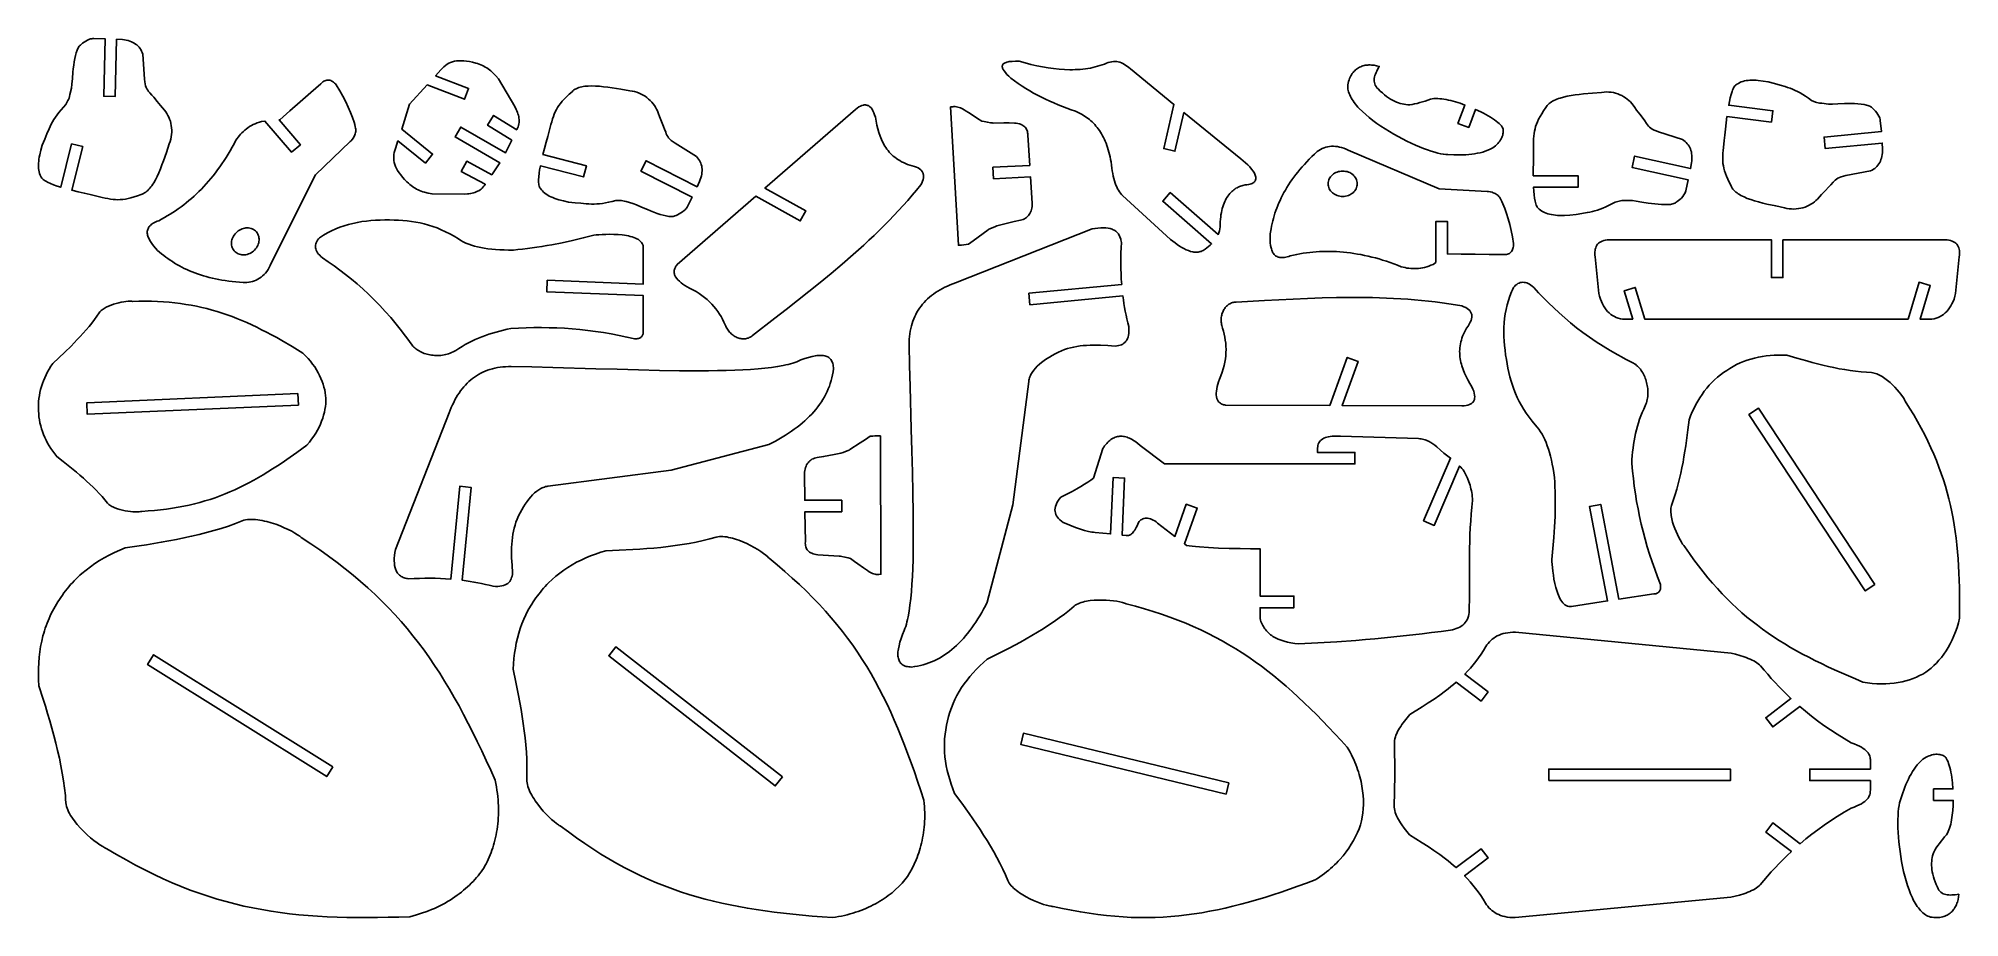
# Model space of a CAD drawing. Extents: x 0 to 500, y 0 to 229.
import ezdxf

# ---------------------------------------------------------------- set-up
doc = ezdxf.new("R2010")
doc.units = 0

msp = doc.modelspace()

# ---------------------------------------------------------------- linework, layer by layer
at = {"layer": 'schildpad'}
for points in [[(10.92, 227.02), (11.18, 227.26), (11.51, 227.52), (11.89, 227.8), (12.33, 228.07), (12.81, 228.32), (13.32, 228.53), (13.59, 228.62), (13.86, 228.68), (14.14, 228.74), (14.42, 228.77), (17.33, 228.7), (17, 213.73), (20, 213.66), (20.33, 228.56), (21.84, 228.47), (22.36, 228.4), (22.85, 228.31), (23.32, 228.2), (23.77, 228.07), (24.19, 227.91), (24.58, 227.73), (24.96, 227.53), (25.3, 227.31), (25.62, 227.06), (25.92, 226.79), (26.19, 226.5), (26.43, 226.19), (26.65, 225.85), (26.84, 225.48), (27.01, 225.1), (27.14, 224.68), (27.62, 218.16), (27.68, 217.5), (27.78, 216.93), (27.9, 216.44), (28.04, 216.01), (28.22, 215.63), (28.44, 215.28), (28.68, 214.95), (28.96, 214.64), (29.52, 214.01), (30.02, 213.44), (30.89, 212.37), (31.77, 211.29), (32.26, 210.72), (32.82, 210.1), (33.14, 209.67), (33.43, 209.22), (33.7, 208.75), (33.94, 208.25), (34.15, 207.73), (34.33, 207.2), (34.48, 206.65), (34.59, 206.08), (34.67, 205.51), (34.71, 204.92), (34.71, 204.33), (34.66, 203.73), (34.58, 203.13), (34.45, 202.53), (34.27, 201.93), (34.04, 201.33), (33.29, 199.09), (32.53, 196.9), (32.14, 195.83), (31.74, 194.8), (31.33, 193.81), (30.91, 192.88), (30.46, 192), (30.01, 191.19), (29.77, 190.81), (29.52, 190.45), (29.28, 190.11), (29.02, 189.8), (28.76, 189.5), (28.49, 189.23), (28.22, 188.99), (27.94, 188.77), (27.65, 188.58), (27.35, 188.41), (27.04, 188.28), (26.73, 188.17), (25.77, 187.83), (24.89, 187.54), (24.08, 187.3), (23.33, 187.11), (22.62, 186.96), (21.95, 186.86), (21.3, 186.81), (20.67, 186.79), (20.05, 186.81), (19.41, 186.87), (18.76, 186.96), (18.07, 187.08), (17.35, 187.22), (16.58, 187.39), (14.84, 187.81), (13.46, 188.14), (11.94, 188.5), (10.35, 188.87), (8.72, 189.26), (11.52, 200.6), (8.61, 201.31), (5.82, 190.05), (4.86, 190.35), (3.95, 190.66), (3.13, 190.99), (2.39, 191.33), (2.07, 191.51), (1.77, 191.69), (1.5, 191.87), (1.26, 192.06), (1.05, 192.25), (0.89, 192.44), (0.75, 192.64), (0.66, 192.84), (0.47, 193.22), (0.32, 193.62), (0.19, 194.03), (0.1, 194.45), (0.04, 194.89), (0.01, 195.34), (0, 195.81), (0.02, 196.3), (0.07, 196.81), (0.14, 197.33), (0.23, 197.88), (0.35, 198.46), (0.64, 199.67), (1, 200.98), (1.65, 202.54), (2.22, 203.93), (2.77, 205.22), (3.06, 205.84), (3.36, 206.45), (3.68, 207.05), (4.04, 207.65), (4.43, 208.26), (4.86, 208.88), (5.35, 209.52), (5.89, 210.18), (6.5, 210.87), (7.17, 211.59), (7.69, 212.58), (7.85, 212.91), (7.96, 213.24), (8.07, 213.62), (8.2, 214.14), (8.61, 215.86), (8.71, 216.9), (8.83, 218.32), (8.98, 219.99), (9.07, 220.87), (9.18, 221.77), (9.31, 222.65), (9.46, 223.5), (9.63, 224.31), (9.83, 225.05), (10.05, 225.71), (10.18, 226.01), (10.31, 226.27), (10.45, 226.51), (10.6, 226.72), (10.76, 226.89), (10.92, 227.02)], [(116.26, 190.75), (116.03, 190.42), (115.78, 190.11), (115.51, 189.83), (115.23, 189.58), (114.93, 189.35), (114.62, 189.15), (114.29, 188.98), (113.95, 188.82), (113.59, 188.69), (113.23, 188.58), (112.85, 188.48), (112.45, 188.4), (112.05, 188.34), (111.64, 188.3), (110.8, 188.25), (102.45, 188.31), (101.39, 188.52), (100.44, 188.76), (100, 188.89), (99.58, 189.04), (99.18, 189.2), (98.79, 189.37), (98.41, 189.56), (98.04, 189.76), (97.68, 189.99), (97.33, 190.23), (96.98, 190.49), (96.63, 190.78), (96.28, 191.09), (95.92, 191.42), (95.31, 192.05), (94.76, 192.66), (94.28, 193.25), (93.86, 193.82), (93.49, 194.38), (93.19, 194.93), (92.94, 195.46), (92.74, 195.99), (92.6, 196.51), (92.51, 197.03), (92.46, 197.54), (92.47, 198.05), (92.52, 198.57), (92.62, 199.08), (92.76, 199.61), (92.94, 200.14), (93.56, 202.11), (100.71, 196.33), (102.6, 198.66), (94.54, 205.18), (96.59, 211.66), (101.19, 216.68), (110.86, 212.95), (111.94, 215.74), (103.37, 219.06), (104.76, 220.58), (105.13, 221), (105.52, 221.38), (105.92, 221.73), (106.34, 222.03), (106.78, 222.29), (107.25, 222.51), (107.74, 222.69), (108.26, 222.82), (108.81, 222.91), (109.4, 222.97), (110.03, 222.97), (110.69, 222.94), (111.4, 222.85), (112.16, 222.73), (112.96, 222.56), (113.81, 222.34), (114.27, 222.2), (114.72, 222.05), (115.14, 221.89), (115.54, 221.72), (115.93, 221.53), (116.3, 221.33), (116.66, 221.12), (117.02, 220.88), (117.36, 220.63), (117.7, 220.36), (118.04, 220.07), (118.37, 219.75), (119.05, 219.05), (119.76, 218.23), (123.98, 211.03), (124.35, 210.27), (124.52, 209.89), (124.67, 209.52), (124.8, 209.14), (124.9, 208.76), (124.99, 208.39), (125.05, 208.01), (125.09, 207.64), (125.1, 207.26), (125.08, 206.89), (125.03, 206.52), (124.96, 206.15), (124.85, 205.78), (124.7, 205.42), (124.53, 205.05), (124.5, 204.99), (118.46, 208.74), (116.88, 206.19), (123.17, 202.28), (121.56, 199), (109.92, 205.71), (108.43, 203.12), (120.06, 196.41), (117.98, 193.31), (111.45, 196.81), (110.03, 194.17), (116.3, 190.81), (116.26, 190.75)], [(253.06, 218.44), (252.53, 218.94), (252.06, 219.41), (251.65, 219.87), (251.33, 220.29), (251.08, 220.69), (250.99, 220.88), (250.92, 221.07), (250.87, 221.24), (250.85, 221.41), (250.85, 221.57), (250.88, 221.72), (250.93, 221.86), (251.01, 221.99), (251.11, 222.12), (251.24, 222.23), (251.4, 222.34), (251.59, 222.43), (251.81, 222.52), (252.06, 222.6), (252.34, 222.66), (252.66, 222.72), (253.38, 222.79), (254.24, 222.82), (255.24, 222.81), (256.78, 222.39), (258.3, 222.01), (259.8, 221.67), (261.29, 221.38), (262.76, 221.13), (264.21, 220.93), (265.64, 220.77), (267.05, 220.67), (268.44, 220.63), (269.13, 220.63), (269.81, 220.65), (270.48, 220.68), (271.15, 220.72), (271.81, 220.79), (272.47, 220.86), (273.11, 220.96), (273.76, 221.07), (274.39, 221.2), (275.02, 221.35), (275.64, 221.51), (276.26, 221.69), (276.87, 221.89), (277.47, 222.11), (277.96, 222.33), (278.43, 222.49), (278.89, 222.62), (279.34, 222.71), (279.77, 222.75), (280.2, 222.76), (280.62, 222.72), (281.03, 222.65), (281.43, 222.55), (281.83, 222.4), (282.23, 222.22), (282.62, 222.01), (283.02, 221.76), (283.42, 221.48), (283.81, 221.17), (284.22, 220.82), (295.52, 211.59), (292.84, 200.1), (295.76, 199.42), (298.11, 209.48), (312.89, 197.41), (313.55, 196.91), (314.17, 196.39), (314.75, 195.86), (315.28, 195.31), (315.74, 194.76), (316.14, 194.21), (316.3, 193.94), (316.45, 193.68), (316.57, 193.42), (316.67, 193.16), (316.75, 192.92), (316.79, 192.68), (316.82, 192.45), (316.81, 192.22), (316.77, 192.01), (316.7, 191.81), (316.6, 191.63), (316.47, 191.45), (316.31, 191.29), (316.1, 191.15), (315.86, 191.02), (315.59, 190.91), (315.27, 190.82), (314.92, 190.75), (314.52, 190.69), (314.08, 190.66), (313.46, 190.53), (313.15, 190.44), (312.84, 190.33), (312.54, 190.21), (312.24, 190.08), (311.94, 189.93), (311.65, 189.76), (311.37, 189.57), (311.09, 189.37), (310.82, 189.15), (310.55, 188.91), (310.29, 188.65), (310.04, 188.37), (309.8, 188.08), (309.56, 187.76), (309.34, 187.43), (309.13, 187.07), (308.93, 186.7), (308.74, 186.3), (308.56, 185.88), (308.39, 185.44), (308.24, 184.98), (308.1, 184.49), (307.97, 183.98), (307.86, 183.45), (307.76, 182.89), (307.68, 182.31), (307.62, 181.71), (307.57, 181.08), (307.54, 180.43), (307.53, 179.75), (307.46, 179.2), (307.36, 178.69), (307.22, 178.21), (307.06, 177.75), (294.57, 188.64), (292.6, 186.38), (305.31, 175.29), (304.93, 174.94), (304.53, 174.6), (303.66, 173.89), (303.4, 173.73), (303.14, 173.59), (302.88, 173.47), (302.61, 173.36), (302.34, 173.28), (302.07, 173.22), (301.8, 173.18), (301.53, 173.16), (301.25, 173.15), (300.97, 173.16), (300.69, 173.19), (300.41, 173.23), (299.84, 173.36), (299.27, 173.55), (298.7, 173.78), (298.12, 174.07), (297.54, 174.39), (296.96, 174.75), (296.37, 175.15), (295.79, 175.57), (295.21, 176.01), (294.63, 176.47), (282.13, 187.88), (281.85, 188.17), (281.57, 188.5), (281.31, 188.85), (281.07, 189.24), (280.83, 189.66), (280.61, 190.12), (280.41, 190.61), (280.22, 191.13), (280.04, 191.69), (279.87, 192.29), (279.72, 192.92), (279.58, 193.58), (279.45, 194.28), (279.34, 195.02), (279.24, 195.8), (279.15, 196.61), (279.04, 197.29), (278.9, 197.94), (278.76, 198.57), (278.6, 199.19), (278.43, 199.79), (278.25, 200.36), (278.06, 200.92), (277.86, 201.47), (277.64, 201.99), (277.42, 202.5), (277.18, 202.99), (276.93, 203.46), (276.67, 203.92), (276.4, 204.36), (276.12, 204.79), (275.83, 205.2), (275.53, 205.59), (275.22, 205.97), (274.9, 206.33), (274.57, 206.68), (274.23, 207.02), (273.88, 207.34), (273.53, 207.64), (273.16, 207.94), (272.78, 208.21), (272.4, 208.48), (272.01, 208.73), (271.61, 208.97), (270.78, 209.42), (269.93, 209.81), (268.76, 210.22), (267.61, 210.63), (266.48, 211.07), (265.36, 211.51), (264.26, 211.97), (263.18, 212.45), (262.11, 212.95), (261.06, 213.47), (260.02, 214.01), (258.99, 214.56), (257.97, 215.15), (256.97, 215.75), (255.98, 216.38), (255, 217.04), (254.02, 217.73), (253.06, 218.44)], [(348.64, 215.64), (348.34, 215.95), (348.1, 216.27), (347.91, 216.59), (347.77, 216.93), (347.67, 217.27), (347.63, 217.63), (347.62, 217.99), (347.65, 218.35), (347.72, 218.73), (347.82, 219.1), (347.95, 219.49), (348.11, 219.88), (348.29, 220.27), (348.5, 220.67), (348.95, 221.47), (348.26, 221.66), (347.58, 221.78), (346.91, 221.85), (346.58, 221.87), (346.26, 221.87), (345.93, 221.85), (345.61, 221.82), (345.3, 221.77), (344.99, 221.7), (344.69, 221.62), (344.4, 221.52), (344.11, 221.41), (343.83, 221.28), (343.56, 221.13), (343.3, 220.97), (343.04, 220.79), (342.8, 220.59), (342.56, 220.37), (342.34, 220.13), (342.12, 219.88), (341.92, 219.6), (341.73, 219.31), (341.55, 219), (341.39, 218.67), (341.24, 218.32), (341.1, 217.95), (340.98, 217.56), (340.87, 217.15), (340.78, 216.72), (340.75, 216.35), (340.76, 215.98), (340.8, 215.6), (340.86, 215.22), (340.96, 214.84), (341.09, 214.45), (341.25, 214.06), (341.43, 213.67), (341.64, 213.28), (341.88, 212.89), (342.13, 212.49), (342.42, 212.1), (342.72, 211.7), (343.05, 211.31), (343.4, 210.91), (343.76, 210.52), (344.55, 209.73), (345.41, 208.95), (346.33, 208.18), (347.3, 207.42), (348.32, 206.67), (349.38, 205.94), (350.47, 205.23), (351.59, 204.54), (352.72, 203.88), (353.86, 203.24), (355, 202.63), (356.14, 202.05), (357.27, 201.51), (358.38, 201.01), (359.46, 200.54), (360.5, 200.12), (361.51, 199.74), (362.47, 199.41), (363.37, 199.13), (364.2, 198.9), (364.97, 198.73), (365.66, 198.61), (366.26, 198.55), (366.53, 198.55), (366.78, 198.56), (368.39, 198.47), (369.18, 198.45), (369.97, 198.45), (370.75, 198.46), (371.51, 198.49), (372.27, 198.55), (373.01, 198.63), (373.75, 198.74), (374.46, 198.87), (375.17, 199.02), (375.86, 199.21), (376.54, 199.43), (377.2, 199.68), (377.84, 199.96), (378.47, 200.27), (378.85, 200.56), (379.21, 200.86), (379.53, 201.15), (379.82, 201.45), (380.09, 201.75), (380.32, 202.05), (380.52, 202.36), (380.7, 202.66), (380.85, 202.97), (380.97, 203.28), (381.07, 203.59), (381.14, 203.91), (381.19, 204.23), (381.21, 204.54), (381.21, 204.86), (381.18, 205.19), (381.1, 205.44), (380.96, 205.7), (380.75, 205.99), (380.49, 206.28), (380.17, 206.59), (379.8, 206.91), (379.38, 207.24), (378.92, 207.58), (378.42, 207.92), (377.88, 208.26), (377.3, 208.61), (376.7, 208.96), (376.06, 209.3), (375.4, 209.64), (374.02, 210.3), (372.23, 205.61), (369.43, 206.67), (371.24, 211.44), (370, 211.88), (368.76, 212.26), (367.54, 212.59), (366.95, 212.72), (366.36, 212.84), (365.79, 212.94), (365.23, 213.02), (364.69, 213.07), (364.16, 213.11), (363.66, 213.12), (363.18, 213.11), (362.72, 213.07), (362.29, 213), (361.57, 212.73), (360.87, 212.48), (360.17, 212.25), (359.49, 212.05), (358.81, 211.87), (358.14, 211.72), (357.48, 211.59), (356.82, 211.47), (356.35, 211.5), (355.88, 211.55), (355.4, 211.63), (354.92, 211.72), (354.43, 211.85), (353.94, 212.01), (353.44, 212.2), (352.94, 212.42), (352.43, 212.68), (351.91, 212.97), (351.39, 213.31), (350.85, 213.68), (350.31, 214.1), (349.77, 214.57), (349.21, 215.08), (348.64, 215.64)], [(51.4, 202.28), (50.91, 201.35), (50.4, 200.43), (49.89, 199.54), (49.37, 198.66), (48.84, 197.81), (48.3, 196.97), (47.75, 196.15), (47.19, 195.35), (46.62, 194.57), (46.05, 193.8), (45.46, 193.05), (44.87, 192.32), (44.27, 191.61), (43.66, 190.92), (43.04, 190.24), (42.42, 189.58), (41.78, 188.94), (41.14, 188.32), (40.49, 187.71), (39.83, 187.12), (39.16, 186.55), (38.48, 185.99), (37.8, 185.45), (37.11, 184.93), (36.41, 184.42), (35.7, 183.93), (34.99, 183.46), (34.27, 183), (33.53, 182.56), (32.8, 182.14), (32.05, 181.73), (31.3, 181.33), (30.89, 181.18), (30.52, 181.02), (30.18, 180.85), (29.87, 180.68), (29.6, 180.5), (29.35, 180.31), (29.13, 180.11), (28.94, 179.91), (28.77, 179.7), (28.63, 179.48), (28.52, 179.26), (28.44, 179.04), (28.38, 178.8), (28.34, 178.57), (28.33, 178.32), (28.34, 178.08), (28.37, 177.82), (28.42, 177.57), (28.5, 177.31), (28.59, 177.04), (28.7, 176.77), (28.83, 176.5), (29.15, 175.94), (29.53, 175.37), (29.98, 174.78), (30.48, 174.19), (31.03, 173.59), (32.06, 172.71), (32.6, 172.29), (33.15, 171.87), (33.7, 171.47), (34.27, 171.07), (34.86, 170.69), (35.45, 170.32), (36.06, 169.96), (36.68, 169.61), (37.32, 169.27), (37.97, 168.94), (38.63, 168.63), (39.31, 168.33), (40, 168.04), (40.7, 167.76), (41.43, 167.5), (42.16, 167.25), (42.92, 167.01), (43.68, 166.78), (44.47, 166.57), (45.27, 166.38), (46.09, 166.19), (46.92, 166.03), (47.77, 165.87), (48.64, 165.74), (49.53, 165.61), (50.44, 165.51), (51.36, 165.41), (52.3, 165.34), (53.26, 165.28), (54.24, 165.24), (54.76, 165.3), (55.26, 165.4), (55.75, 165.52), (56.22, 165.68), (56.68, 165.87), (57.12, 166.09), (57.55, 166.35), (57.96, 166.63), (58.35, 166.96), (58.73, 167.32), (59.08, 167.71), (59.43, 168.14), (59.75, 168.61), (60.05, 169.12), (60.34, 169.67), (60.6, 170.26), (72.09, 193.23), (81.14, 201.92), (81.39, 202.15), (81.67, 202.49), (81.96, 202.91), (82.1, 203.16), (82.23, 203.41), (82.34, 203.68), (82.44, 203.96), (82.52, 204.25), (82.57, 204.55), (82.6, 204.85), (82.59, 205.15), (82.55, 205.45), (82.47, 205.75), (82.31, 206.35), (82.13, 206.96), (81.72, 208.22), (81.22, 209.52), (80.64, 210.88), (79.99, 212.27), (79.25, 213.7), (78.43, 215.17), (77.53, 216.67), (77.29, 216.93), (77.05, 217.16), (76.81, 217.37), (76.56, 217.54), (76.32, 217.68), (76.07, 217.8), (75.82, 217.87), (75.57, 217.92), (75.32, 217.93), (75.07, 217.91), (74.81, 217.85), (74.55, 217.76), (74.29, 217.62), (74.03, 217.45), (73.77, 217.24), (73.5, 216.99), (70.87, 214.66), (68.15, 212.28), (65.42, 209.9), (62.8, 207.58), (62.65, 207.56), (68.18, 201.09), (65.89, 199.14), (58.96, 207.26), (58.09, 207.16), (57.51, 206.98), (56.95, 206.79), (56.42, 206.57), (55.91, 206.34), (55.43, 206.09), (54.97, 205.81), (54.53, 205.52), (54.11, 205.22), (53.71, 204.9), (53.34, 204.56), (52.98, 204.21), (52.63, 203.85), (52.3, 203.47), (51.99, 203.09), (51.69, 202.69), (51.4, 202.28)], [(165.62, 182.61), (165.95, 182.72), (166.34, 182.88), (166.76, 183.09), (167.21, 183.35), (167.65, 183.65), (168.08, 184.01), (168.28, 184.2), (168.47, 184.41), (168.65, 184.63), (168.81, 184.86), (170.12, 187.46), (156.78, 194.26), (158.14, 196.93), (171.42, 190.17), (172.05, 191.54), (172.24, 192.03), (172.39, 192.51), (172.52, 192.97), (172.61, 193.43), (172.68, 193.87), (172.71, 194.31), (172.71, 194.73), (172.67, 195.14), (172.61, 195.54), (172.51, 195.93), (172.38, 196.3), (172.22, 196.67), (172.02, 197.02), (171.79, 197.36), (171.53, 197.69), (171.23, 198), (165.71, 201.51), (165.16, 201.88), (164.7, 202.23), (164.32, 202.57), (164.01, 202.9), (163.76, 203.24), (163.56, 203.59), (163.39, 203.96), (163.24, 204.36), (162.96, 205.15), (162.68, 205.86), (162.15, 207.14), (161.62, 208.42), (161.35, 209.12), (161.07, 209.91), (160.84, 210.39), (160.59, 210.86), (160.29, 211.32), (159.97, 211.77), (159.61, 212.2), (159.23, 212.61), (158.81, 213), (158.37, 213.37), (157.89, 213.71), (157.4, 214.02), (156.87, 214.3), (156.33, 214.54), (155.76, 214.75), (155.16, 214.92), (154.55, 215.05), (153.92, 215.13), (151.59, 215.53), (149.3, 215.9), (148.18, 216.06), (147.08, 216.19), (146.02, 216.3), (144.99, 216.37), (144.01, 216.39), (143.07, 216.37), (142.63, 216.34), (142.2, 216.3), (141.78, 216.24), (141.38, 216.16), (141, 216.07), (140.64, 215.96), (140.29, 215.84), (139.96, 215.69), (139.66, 215.53), (139.37, 215.35), (139.11, 215.14), (138.87, 214.91), (138.11, 214.23), (137.44, 213.6), (136.84, 213), (136.32, 212.42), (135.86, 211.87), (135.46, 211.32), (135.1, 210.78), (134.79, 210.23), (134.51, 209.67), (134.26, 209.08), (134.03, 208.46), (133.81, 207.81), (133.6, 207.1), (133.38, 206.34), (132.92, 204.62), (132.57, 203.24), (132.16, 201.73), (131.73, 200.15), (131.31, 198.53), (142.62, 195.63), (141.87, 192.73), (130.63, 195.61), (130.44, 194.61), (130.29, 193.67), (130.19, 192.79), (130.14, 191.98), (130.14, 191.6), (130.16, 191.26), (130.19, 190.93), (130.24, 190.63), (130.31, 190.36), (130.4, 190.12), (130.52, 189.91), (130.65, 189.74), (130.9, 189.39), (131.17, 189.07), (131.47, 188.76), (131.8, 188.48), (132.16, 188.22), (132.54, 187.98), (132.95, 187.75), (133.39, 187.54), (133.86, 187.34), (134.36, 187.15), (134.89, 186.97), (135.45, 186.8), (136.65, 186.49), (137.98, 186.18), (139.66, 186.02), (141.16, 185.86), (142.56, 185.74), (143.24, 185.7), (143.91, 185.68), (144.6, 185.68), (145.29, 185.7), (146.02, 185.76), (146.77, 185.85), (147.56, 185.98), (148.4, 186.14), (149.29, 186.35), (150.25, 186.6), (151.36, 186.6), (151.73, 186.57), (152.07, 186.52), (152.47, 186.43), (152.98, 186.3), (154.7, 185.85), (155.65, 185.45), (156.96, 184.88), (158.5, 184.22), (159.32, 183.88), (160.16, 183.56), (161, 183.25), (161.82, 182.98), (162.61, 182.75), (163.36, 182.57), (164.05, 182.46), (164.37, 182.43), (164.67, 182.42), (164.94, 182.43), (165.2, 182.47), (165.42, 182.52), (165.62, 182.61)], [(477.2, 210.7), (477.46, 210.47), (477.76, 210.18), (478.08, 209.83), (478.4, 209.43), (478.71, 208.98), (478.98, 208.5), (479.09, 208.24), (479.19, 207.98), (479.28, 207.71), (479.34, 207.43), (479.62, 204.54), (464.71, 203.09), (465, 200.1), (479.84, 201.54), (479.92, 200.03), (479.91, 199.51), (479.88, 199.01), (479.83, 198.53), (479.75, 198.07), (479.65, 197.63), (479.52, 197.22), (479.36, 196.83), (479.18, 196.46), (478.97, 196.11), (478.74, 195.78), (478.48, 195.48), (478.2, 195.2), (477.89, 194.94), (477.55, 194.71), (477.18, 194.5), (476.79, 194.32), (470.37, 193.07), (469.72, 192.93), (469.17, 192.77), (468.69, 192.59), (468.28, 192.4), (467.93, 192.17), (467.61, 191.92), (467.31, 191.64), (467.03, 191.32), (466.48, 190.69), (465.97, 190.13), (465, 189.14), (464.04, 188.14), (463.53, 187.58), (462.98, 186.95), (462.6, 186.59), (462.18, 186.24), (461.74, 185.92), (461.28, 185.62), (460.79, 185.35), (460.28, 185.11), (459.75, 184.9), (459.2, 184.72), (458.64, 184.58), (458.06, 184.47), (457.47, 184.4), (456.87, 184.37), (456.27, 184.39), (455.65, 184.44), (455.04, 184.55), (454.42, 184.71), (452.11, 185.19), (449.84, 185.68), (448.73, 185.94), (447.66, 186.22), (446.63, 186.51), (445.65, 186.82), (444.73, 187.15), (443.87, 187.51), (443.46, 187.7), (443.08, 187.9), (442.71, 188.11), (442.37, 188.32), (442.05, 188.55), (441.75, 188.78), (441.47, 189.03), (441.22, 189.28), (441, 189.55), (440.8, 189.82), (440.63, 190.11), (440.49, 190.41), (440.03, 191.32), (439.64, 192.16), (439.3, 192.93), (439.03, 193.66), (438.8, 194.34), (438.62, 195), (438.49, 195.63), (438.4, 196.26), (438.35, 196.88), (438.33, 197.52), (438.34, 198.18), (438.37, 198.87), (438.43, 199.61), (438.51, 200.39), (438.72, 202.17), (438.89, 203.58), (439.06, 205.13), (439.24, 206.76), (439.44, 208.42), (451.02, 206.98), (451.39, 209.96), (439.88, 211.39), (440.06, 212.38), (440.27, 213.32), (440.5, 214.18), (440.75, 214.95), (440.88, 215.29), (441.03, 215.61), (441.17, 215.9), (441.33, 216.16), (441.5, 216.39), (441.67, 216.58), (441.85, 216.73), (442.04, 216.85), (442.4, 217.08), (442.77, 217.28), (443.16, 217.45), (443.57, 217.59), (444, 217.7), (444.44, 217.79), (444.91, 217.85), (445.4, 217.89), (445.91, 217.9), (446.44, 217.9), (447, 217.87), (447.58, 217.82), (448.82, 217.68), (450.17, 217.47), (451.78, 217.01), (453.24, 216.61), (454.58, 216.22), (455.23, 216.01), (455.87, 215.78), (456.51, 215.53), (457.15, 215.25), (457.8, 214.93), (458.46, 214.57), (459.15, 214.17), (459.87, 213.7), (460.63, 213.18), (461.43, 212.6), (462.47, 212.2), (462.82, 212.09), (463.16, 212.01), (463.55, 211.95), (464.09, 211.88), (465.84, 211.67), (466.88, 211.7), (468.31, 211.75), (469.98, 211.8), (470.87, 211.81), (471.77, 211.81), (472.66, 211.79), (473.52, 211.74), (474.35, 211.66), (475.11, 211.56), (475.79, 211.41), (476.1, 211.32), (476.38, 211.22), (476.63, 211.11), (476.85, 210.98), (477.04, 210.85), (477.2, 210.7)], [(169.43, 163.77), (168.82, 164.12), (168.24, 164.48), (167.72, 164.84), (167.24, 165.21), (166.81, 165.57), (166.43, 165.94), (166.11, 166.32), (165.84, 166.7), (165.64, 167.08), (165.57, 167.28), (165.51, 167.47), (165.47, 167.67), (165.44, 167.86), (165.43, 168.06), (165.44, 168.26), (165.47, 168.46), (165.52, 168.67), (165.59, 168.87), (165.67, 169.07), (165.78, 169.28), (165.9, 169.49), (166.05, 169.7), (166.22, 169.91), (186.66, 187.71), (198.27, 181.26), (199.73, 183.88), (189.07, 189.81), (212.61, 210.31), (213.07, 210.65), (213.5, 210.93), (213.93, 211.16), (214.33, 211.32), (214.72, 211.42), (214.91, 211.45), (215.09, 211.46), (215.27, 211.45), (215.44, 211.43), (215.61, 211.4), (215.78, 211.34), (215.94, 211.27), (216.1, 211.19), (216.25, 211.09), (216.4, 210.97), (216.68, 210.68), (216.94, 210.33), (217.19, 209.91), (217.41, 209.42), (217.62, 208.87), (217.81, 208.24), (217.99, 207.22), (218.19, 206.22), (218.43, 205.24), (218.71, 204.28), (219.03, 203.35), (219.39, 202.44), (219.59, 202.01), (219.81, 201.58), (220.04, 201.16), (220.29, 200.74), (220.55, 200.34), (220.82, 199.95), (221.12, 199.57), (221.43, 199.2), (221.76, 198.84), (222.11, 198.5), (222.47, 198.16), (222.86, 197.84), (223.27, 197.53), (223.7, 197.24), (224.15, 196.96), (224.62, 196.69), (225.12, 196.44), (225.64, 196.2), (226.18, 195.98), (226.75, 195.78), (227.39, 195.63), (227.97, 195.47), (228.48, 195.27), (228.93, 195.06), (229.31, 194.82), (229.64, 194.55), (229.78, 194.41), (229.9, 194.26), (230.01, 194.11), (230.1, 193.95), (230.18, 193.79), (230.25, 193.62), (230.29, 193.44), (230.33, 193.26), (230.35, 192.88), (230.32, 192.48), (230.23, 192.05), (230.08, 191.6), (229.88, 191.14), (229.62, 190.65), (228.52, 189.29), (227.39, 187.95), (226.24, 186.61), (225.06, 185.29), (223.85, 183.97), (222.62, 182.66), (221.36, 181.37), (220.08, 180.08), (218.79, 178.79), (217.47, 177.52), (216.13, 176.26), (214.77, 175), (213.4, 173.75), (212.02, 172.51), (209.2, 170.06), (206.34, 167.63), (203.45, 165.24), (200.53, 162.87), (197.59, 160.54), (194.64, 158.23), (191.69, 155.95), (185.85, 151.47), (185.65, 151.3), (185.44, 151.15), (185.22, 151.02), (184.99, 150.9), (184.76, 150.81), (184.53, 150.73), (184.28, 150.67), (184.04, 150.63), (183.79, 150.6), (183.53, 150.59), (183.28, 150.6), (183.02, 150.62), (182.76, 150.66), (182.5, 150.72), (182.25, 150.79), (181.99, 150.88), (181.74, 150.98), (181.49, 151.1), (181.24, 151.23), (181, 151.38), (180.77, 151.54), (180.54, 151.72), (180.31, 151.91), (180.1, 152.12), (179.89, 152.33), (179.69, 152.57), (179.5, 152.81), (179.32, 153.07), (179.16, 153.34), (179, 153.63), (178.86, 153.92), (178.73, 154.23), (178.4, 154.96), (178.04, 155.67), (177.65, 156.37), (177.24, 157.05), (176.79, 157.72), (176.31, 158.37), (175.8, 159), (175.25, 159.62), (174.67, 160.21), (174.04, 160.79), (173.38, 161.34), (172.68, 161.87), (171.94, 162.38), (171.15, 162.87), (170.31, 163.33), (169.43, 163.77)], [(242.05, 175.22), (241.4, 175.12), (240.86, 175.05), (240.26, 175.01), (239.44, 174.96), (237.37, 210.94), (237.95, 210.99), (238.27, 211.01), (238.59, 211.01), (238.92, 210.98), (239.26, 210.92), (239.61, 210.82), (239.97, 210.68), (240.46, 210.44), (240.95, 210.16), (241.47, 209.84), (242.05, 209.47), (243.49, 208.52), (244.41, 207.93), (245.51, 207.25), (246.15, 207.14), (246.98, 206.97), (247.81, 206.82), (248.17, 206.77), (248.45, 206.75), (251.23, 206.76), (252.63, 206.76), (254.05, 206.74), (254.49, 206.69), (254.9, 206.62), (255.28, 206.53), (255.62, 206.42), (255.93, 206.29), (256.21, 206.13), (256.46, 205.96), (256.68, 205.76), (256.87, 205.55), (257.03, 205.32), (257.17, 205.07), (257.28, 204.8), (257.36, 204.52), (257.42, 204.22), (257.46, 203.91), (257.47, 203.58), (258, 195.73), (248.42, 195.23), (248.58, 192.23), (258.19, 192.74), (258.65, 185.92), (258.64, 185.46), (258.6, 185.02), (258.53, 184.61), (258.45, 184.23), (258.33, 183.87), (258.2, 183.53), (258.04, 183.22), (257.85, 182.93), (257.65, 182.67), (257.42, 182.43), (257.16, 182.21), (256.88, 182.01), (256.58, 181.84), (256.26, 181.69), (255.92, 181.56), (255.55, 181.46), (253.93, 181.12), (252.58, 180.8), (251.19, 180.44), (249.44, 179.97), (248.88, 179.78), (248.24, 179.52), (247.63, 179.24), (247.37, 179.09), (247.15, 178.95), (244.56, 177.03), (243.27, 176.09), (242.05, 175.22)], [(426.2, 186.13), (426.49, 186.32), (426.83, 186.57), (427.19, 186.88), (427.56, 187.24), (427.91, 187.64), (428.24, 188.09), (428.39, 188.33), (428.52, 188.58), (428.64, 188.84), (428.73, 189.1), (429.36, 191.94), (414.75, 195.22), (415.41, 198.14), (429.95, 194.89), (430.22, 196.37), (430.28, 196.89), (430.31, 197.39), (430.32, 197.88), (430.29, 198.34), (430.24, 198.79), (430.17, 199.22), (430.06, 199.63), (429.93, 200.02), (429.77, 200.39), (429.58, 200.74), (429.36, 201.07), (429.11, 201.38), (428.83, 201.67), (428.52, 201.95), (428.19, 202.2), (427.82, 202.43), (421.6, 204.46), (420.98, 204.68), (420.45, 204.91), (420, 205.14), (419.61, 205.39), (419.29, 205.65), (419, 205.94), (418.74, 206.26), (418.5, 206.61), (418.03, 207.3), (417.59, 207.92), (416.76, 209.03), (415.93, 210.14), (415.49, 210.75), (415.02, 211.44), (414.69, 211.85), (414.32, 212.25), (413.92, 212.62), (413.5, 212.97), (413.05, 213.3), (412.57, 213.6), (412.07, 213.88), (411.55, 214.12), (411.01, 214.34), (410.45, 214.51), (409.87, 214.66), (409.28, 214.76), (408.68, 214.82), (408.06, 214.83), (407.44, 214.8), (406.8, 214.73), (404.45, 214.54), (402.14, 214.33), (401.01, 214.2), (399.91, 214.06), (398.86, 213.9), (397.85, 213.71), (396.89, 213.5), (395.99, 213.24), (395.56, 213.1), (395.16, 212.95), (394.77, 212.79), (394.4, 212.62), (394.05, 212.44), (393.73, 212.24), (393.42, 212.04), (393.14, 211.81), (392.89, 211.58), (392.66, 211.33), (392.45, 211.07), (392.27, 210.79), (391.71, 209.94), (391.22, 209.16), (390.79, 208.43), (390.43, 207.74), (390.12, 207.09), (389.86, 206.46), (389.65, 205.85), (389.48, 205.24), (389.35, 204.62), (389.25, 203.99), (389.18, 203.34), (389.13, 202.65), (389.1, 201.91), (389.09, 201.12), (389.07, 199.34), (389.06, 197.91), (389.05, 196.35), (389.02, 194.72), (389.02, 193.04), (400.69, 193.04), (400.69, 190.04), (389.08, 190.04), (389.14, 189.03), (389.23, 188.08), (389.35, 187.2), (389.51, 186.4), (389.6, 186.04), (389.7, 185.71), (389.81, 185.4), (389.94, 185.13), (390.07, 184.88), (390.22, 184.67), (390.38, 184.5), (390.56, 184.36), (390.88, 184.08), (391.23, 183.84), (391.6, 183.62), (391.98, 183.43), (392.39, 183.27), (392.82, 183.12), (393.28, 183.01), (393.76, 182.91), (394.26, 182.83), (394.79, 182.78), (395.35, 182.73), (395.93, 182.71), (397.18, 182.7), (398.54, 182.74), (400.21, 182.99), (401.7, 183.21), (403.08, 183.44), (403.75, 183.57), (404.41, 183.71), (405.07, 183.89), (405.74, 184.08), (406.43, 184.32), (407.13, 184.59), (407.87, 184.91), (408.64, 185.28), (409.46, 185.7), (410.32, 186.19), (411.4, 186.45), (411.76, 186.52), (412.11, 186.56), (412.51, 186.57), (413.05, 186.57), (414.81, 186.56), (415.84, 186.41), (417.25, 186.18), (418.91, 185.92), (419.79, 185.8), (420.68, 185.69), (421.57, 185.6), (422.43, 185.54), (423.25, 185.52), (424.02, 185.53), (424.72, 185.59), (425.04, 185.64), (425.33, 185.71), (425.59, 185.79), (425.83, 185.88), (426.03, 186), (426.2, 186.13)], [(354.69, 169.35), (353.71, 169.74), (352.73, 170.1), (351.76, 170.45), (350.79, 170.77), (349.83, 171.08), (348.88, 171.37), (347.93, 171.63), (346.98, 171.88), (346.04, 172.11), (345.11, 172.31), (344.18, 172.5), (343.26, 172.67), (342.34, 172.82), (341.42, 172.95), (340.51, 173.07), (339.61, 173.16), (338.71, 173.23), (337.82, 173.29), (336.93, 173.33), (336.04, 173.35), (335.16, 173.35), (334.29, 173.34), (333.42, 173.3), (332.55, 173.25), (331.69, 173.18), (330.84, 173.09), (329.99, 172.99), (329.14, 172.87), (328.3, 172.73), (327.46, 172.57), (326.63, 172.4), (325.8, 172.21), (325.39, 172.06), (325.01, 171.94), (324.64, 171.85), (324.29, 171.78), (323.96, 171.74), (323.65, 171.72), (323.35, 171.73), (323.08, 171.76), (322.82, 171.81), (322.57, 171.88), (322.34, 171.98), (322.13, 172.1), (321.93, 172.23), (321.75, 172.39), (321.58, 172.57), (321.43, 172.76), (321.29, 172.97), (321.16, 173.2), (321.05, 173.45), (320.95, 173.71), (320.86, 173.99), (320.78, 174.28), (320.66, 174.91), (320.58, 175.6), (320.54, 176.33), (320.53, 177.11), (320.56, 177.92), (320.78, 179.26), (320.91, 179.93), (321.06, 180.6), (321.22, 181.27), (321.4, 181.94), (321.59, 182.61), (321.8, 183.28), (322.03, 183.95), (322.27, 184.62), (322.54, 185.29), (322.82, 185.96), (323.12, 186.63), (323.44, 187.3), (323.77, 187.97), (324.13, 188.64), (324.51, 189.31), (324.91, 189.98), (325.32, 190.65), (325.76, 191.32), (326.22, 191.99), (326.7, 192.66), (327.21, 193.33), (327.73, 194), (328.28, 194.66), (328.85, 195.33), (329.45, 196), (330.06, 196.67), (330.71, 197.34), (331.37, 198.01), (332.07, 198.68), (332.78, 199.35), (333.22, 199.64), (333.66, 199.89), (334.12, 200.11), (334.58, 200.3), (335.05, 200.45), (335.53, 200.57), (336.02, 200.66), (336.51, 200.7), (337.02, 200.71), (337.54, 200.68), (338.07, 200.62), (338.61, 200.51), (339.16, 200.36), (339.72, 200.17), (340.3, 199.94), (340.88, 199.67), (364.53, 189.67), (377.07, 188.94), (377.4, 188.93), (377.84, 188.85), (378.33, 188.72), (378.59, 188.62), (378.86, 188.51), (379.12, 188.38), (379.38, 188.23), (379.62, 188.06), (379.86, 187.87), (380.07, 187.66), (380.27, 187.43), (380.43, 187.17), (380.57, 186.89), (380.83, 186.33), (381.09, 185.75), (381.59, 184.53), (382.06, 183.21), (382.5, 181.81), (382.91, 180.32), (383.28, 178.76), (383.61, 177.11), (383.9, 175.38), (383.89, 175.03), (383.86, 174.7), (383.8, 174.38), (383.73, 174.09), (383.64, 173.82), (383.52, 173.58), (383.39, 173.36), (383.23, 173.16), (383.04, 172.99), (382.83, 172.84), (382.6, 172.72), (382.34, 172.62), (382.06, 172.56), (381.75, 172.52), (381.41, 172.51), (381.04, 172.52), (377.54, 172.58), (373.92, 172.62), (370.3, 172.66), (366.8, 172.72), (366.67, 172.64), (366.67, 181.15), (363.67, 181.15), (363.67, 170.47), (362.95, 169.98), (362.39, 169.74), (361.84, 169.52), (361.29, 169.34), (360.76, 169.19), (360.22, 169.07), (359.7, 168.98), (359.18, 168.91), (358.66, 168.87), (358.15, 168.86), (357.64, 168.87), (357.14, 168.9), (356.64, 168.95), (356.15, 169.02), (355.66, 169.12), (355.17, 169.22), (354.69, 169.35)], [(335.65, 190.95), (335.66, 191.29), (335.72, 191.61), (335.82, 191.93), (335.94, 192.23), (336.1, 192.52), (336.29, 192.79), (336.51, 193.05), (336.76, 193.28), (337.03, 193.5), (337.32, 193.68), (337.63, 193.85), (337.96, 193.99), (338.31, 194.1), (338.67, 194.18), (339.05, 194.23), (339.44, 194.25), (339.83, 194.23), (340.2, 194.18), (340.57, 194.1), (340.91, 193.99), (341.25, 193.85), (341.56, 193.68), (341.85, 193.5), (342.12, 193.28), (342.36, 193.05), (342.58, 192.79), (342.77, 192.52), (342.93, 192.23), (343.06, 191.93), (343.15, 191.61), (343.21, 191.29), (343.23, 190.95), (343.21, 190.61), (343.15, 190.28), (343.06, 189.97), (342.93, 189.67), (342.77, 189.38), (342.58, 189.1), (342.36, 188.85), (342.12, 188.62), (341.85, 188.4), (341.56, 188.21), (341.25, 188.05), (340.91, 187.91), (340.57, 187.8), (340.2, 187.72), (339.83, 187.67), (339.44, 187.65), (339.05, 187.67), (338.67, 187.72), (338.31, 187.8), (337.96, 187.91), (337.63, 188.05), (337.32, 188.21), (337.03, 188.4), (336.76, 188.62), (336.51, 188.85), (336.29, 189.1), (336.1, 189.38), (335.94, 189.67), (335.82, 189.97), (335.72, 190.28), (335.66, 190.61), (335.65, 190.95)], [(144.56, 177.56), (145.13, 177.62), (145.85, 177.68), (146.7, 177.74), (147.65, 177.78), (148.68, 177.79), (149.75, 177.78), (150.85, 177.72), (151.95, 177.62), (152.49, 177.55), (153.02, 177.47), (153.53, 177.37), (154.03, 177.26), (154.5, 177.13), (154.95, 176.98), (155.38, 176.81), (155.77, 176.62), (156.13, 176.42), (156.45, 176.19), (156.73, 175.93), (156.97, 175.66), (157.16, 175.36), (157.3, 175.03), (157.35, 174.86), (157.39, 174.68), (157.41, 174.5), (157.42, 174.3), (157.42, 164.83), (132.41, 165.85), (132.29, 162.85), (157.42, 161.83), (157.42, 152.63), (157.42, 152.38), (157.4, 152.15), (157.37, 151.93), (157.31, 151.73), (157.24, 151.54), (157.15, 151.37), (157.03, 151.22), (156.9, 151.09), (156.75, 150.97), (156.58, 150.86), (156.4, 150.77), (156.19, 150.7), (155.97, 150.65), (155.73, 150.6), (155.47, 150.58), (155.2, 150.57), (153.14, 151.05), (151.1, 151.49), (149.05, 151.88), (147.02, 152.22), (144.99, 152.53), (142.96, 152.79), (140.94, 153.01), (138.92, 153.19), (136.91, 153.33), (134.91, 153.43), (132.91, 153.49), (130.91, 153.52), (128.92, 153.51), (126.93, 153.46), (124.95, 153.38), (122.97, 153.27), (121.99, 153.07), (121.01, 152.85), (120.05, 152.62), (119.1, 152.36), (118.16, 152.09), (117.23, 151.79), (116.31, 151.47), (115.41, 151.13), (114.52, 150.77), (113.64, 150.39), (112.77, 149.98), (111.92, 149.55), (111.08, 149.09), (110.25, 148.61), (109.44, 148.11), (108.64, 147.57), (108.28, 147.36), (107.91, 147.17), (107.54, 147), (107.15, 146.84), (106.76, 146.71), (106.36, 146.59), (105.96, 146.49), (105.56, 146.41), (105.15, 146.35), (104.75, 146.3), (104.34, 146.27), (103.93, 146.26), (103.52, 146.26), (103.12, 146.28), (102.72, 146.32), (102.32, 146.36), (101.93, 146.43), (101.54, 146.51), (101.16, 146.6), (100.78, 146.7), (100.42, 146.82), (100.06, 146.95), (99.72, 147.1), (99.39, 147.26), (99.06, 147.43), (98.76, 147.61), (98.46, 147.8), (98.18, 148), (97.92, 148.22), (97.67, 148.44), (97.44, 148.68), (97.23, 148.92), (96.56, 149.89), (95.87, 150.83), (95.19, 151.76), (94.5, 152.67), (93.1, 154.43), (91.69, 156.12), (90.26, 157.74), (88.81, 159.29), (87.36, 160.78), (85.89, 162.21), (84.41, 163.58), (82.93, 164.89), (81.44, 166.14), (79.94, 167.35), (78.44, 168.5), (76.93, 169.6), (75.42, 170.67), (73.92, 171.68), (73.53, 172.01), (73.2, 172.34), (72.91, 172.67), (72.66, 172.99), (72.46, 173.32), (72.31, 173.65), (72.2, 173.98), (72.13, 174.3), (72.11, 174.63), (72.13, 174.96), (72.19, 175.28), (72.29, 175.61), (72.44, 175.94), (72.63, 176.27), (72.85, 176.59), (73.12, 176.92), (73.64, 177.26), (74.16, 177.58), (75.21, 178.18), (76.28, 178.73), (77.37, 179.21), (78.47, 179.65), (79.58, 180.03), (80.71, 180.37), (81.85, 180.65), (83.01, 180.9), (84.17, 181.1), (85.35, 181.25), (86.54, 181.38), (87.73, 181.46), (88.94, 181.51), (90.15, 181.53), (91.38, 181.53), (92.54, 181.5), (93.68, 181.46), (94.82, 181.38), (95.95, 181.28), (97.08, 181.14), (98.2, 180.96), (99.31, 180.75), (100.42, 180.49), (101.53, 180.19), (102.64, 179.84), (103.75, 179.44), (104.85, 178.99), (105.96, 178.48), (107.08, 177.92), (108.19, 177.29), (109.32, 176.6), (109.94, 176.21), (110.58, 175.85), (111.26, 175.53), (111.97, 175.23), (112.71, 174.96), (113.48, 174.72), (114.3, 174.51), (115.15, 174.32), (116.04, 174.16), (116.98, 174.03), (117.96, 173.92), (118.98, 173.84), (120.06, 173.77), (121.19, 173.73), (122.37, 173.71), (123.6, 173.71), (124.8, 173.81), (126.01, 173.94), (127.24, 174.08), (128.49, 174.24), (129.75, 174.42), (131.03, 174.62), (132.33, 174.84), (133.64, 175.08), (136.31, 175.6), (139.02, 176.19), (141.78, 176.84), (144.56, 177.56)], [(50.96, 173.48), (51.19, 173.24), (51.45, 173.03), (51.73, 172.85), (52.02, 172.7), (52.33, 172.59), (52.65, 172.5), (52.98, 172.45), (53.32, 172.43), (53.66, 172.45), (54.01, 172.49), (54.35, 172.57), (54.7, 172.68), (55.03, 172.82), (55.36, 172.99), (55.68, 173.2), (55.99, 173.44), (56.27, 173.7), (56.52, 173.99), (56.75, 174.29), (56.94, 174.6), (57.1, 174.92), (57.23, 175.25), (57.33, 175.58), (57.4, 175.92), (57.43, 176.25), (57.43, 176.59), (57.4, 176.92), (57.33, 177.24), (57.23, 177.56), (57.1, 177.86), (56.93, 178.14), (56.73, 178.41), (56.49, 178.66), (56.24, 178.87), (55.96, 179.05), (55.66, 179.19), (55.36, 179.31), (55.03, 179.39), (54.7, 179.44), (54.37, 179.46), (54.02, 179.45), (53.68, 179.41), (53.33, 179.33), (52.99, 179.22), (52.65, 179.08), (52.32, 178.9), (52.01, 178.69), (51.7, 178.46), (51.42, 178.19), (51.16, 177.91), (50.94, 177.61), (50.75, 177.3), (50.58, 176.98), (50.45, 176.65), (50.35, 176.32), (50.29, 175.98), (50.25, 175.64), (50.25, 175.31), (50.29, 174.98), (50.35, 174.65), (50.45, 174.34), (50.59, 174.04), (50.76, 173.75), (50.96, 173.48)], [(227.23, 65.2), (226.84, 65.21), (226.48, 65.24), (226.14, 65.29), (225.82, 65.36), (225.53, 65.45), (225.26, 65.57), (225.01, 65.7), (224.78, 65.85), (224.58, 66.02), (224.39, 66.21), (224.23, 66.42), (224.09, 66.65), (223.97, 66.89), (223.88, 67.16), (223.8, 67.44), (223.74, 67.74), (223.7, 68.05), (223.68, 68.39), (223.68, 68.74), (223.7, 69.11), (223.74, 69.49), (223.8, 69.89), (223.97, 70.74), (224.21, 71.65), (224.52, 72.61), (224.89, 73.64), (225.33, 74.72), (225.52, 75.23), (225.7, 75.76), (225.87, 76.34), (226.03, 76.95), (226.18, 77.59), (226.32, 78.27), (226.59, 79.73), (226.82, 81.31), (227.02, 83.01), (227.19, 84.82), (227.33, 86.74), (227.45, 88.77), (227.54, 90.88), (227.61, 93.09), (227.66, 95.38), (227.68, 97.74), (227.69, 100.18), (227.69, 102.68), (227.67, 105.24), (227.59, 110.5), (227.47, 115.93), (227.32, 121.46), (227.15, 127.05), (226.83, 138.21), (226.7, 143.68), (226.6, 149.02), (226.6, 149.77), (226.64, 150.51), (226.69, 151.24), (226.78, 151.94), (226.88, 152.63), (227.02, 153.3), (227.18, 153.95), (227.36, 154.59), (227.57, 155.21), (227.8, 155.81), (228.06, 156.4), (228.34, 156.97), (228.64, 157.53), (228.97, 158.07), (229.32, 158.59), (229.69, 159.1), (230.09, 159.59), (230.51, 160.07), (230.95, 160.53), (231.42, 160.98), (231.9, 161.41), (232.41, 161.83), (232.94, 162.23), (233.49, 162.62), (234.07, 162.99), (234.66, 163.35), (235.28, 163.69), (235.91, 164.03), (236.57, 164.34), (237.25, 164.65), (237.94, 164.93), (238.66, 165.21), (274.22, 179.18), (275, 179.32), (275.75, 179.42), (276.47, 179.48), (277.14, 179.49), (277.78, 179.47), (278.38, 179.39), (278.94, 179.27), (279.21, 179.19), (279.46, 179.1), (279.7, 179), (279.93, 178.88), (280.15, 178.75), (280.36, 178.6), (280.55, 178.44), (280.74, 178.27), (280.91, 178.08), (281.06, 177.88), (281.21, 177.66), (281.34, 177.42), (281.46, 177.18), (281.56, 176.91), (281.65, 176.63), (281.73, 176.33), (281.79, 176.02), (281.84, 175.69), (281.77, 174.31), (281.72, 172.94), (281.69, 171.57), (281.68, 170.21), (281.7, 168.84), (281.75, 167.48), (281.82, 166.12), (281.91, 164.76), (257.76, 162.46), (258.04, 159.47), (282.22, 161.78), (282.35, 160.77), (282.5, 159.77), (282.67, 158.77), (282.85, 157.77), (283.05, 156.77), (283.27, 155.77), (283.5, 154.78), (283.75, 153.78), (283.79, 153.14), (283.8, 152.55), (283.76, 152.01), (283.69, 151.51), (283.58, 151.06), (283.43, 150.66), (283.25, 150.29), (283.03, 149.97), (282.79, 149.69), (282.51, 149.44), (282.2, 149.24), (281.86, 149.07), (281.5, 148.93), (281.11, 148.82), (280.69, 148.75), (280.25, 148.7), (278.29, 148.84), (276.39, 148.93), (275.47, 148.95), (274.56, 148.96), (273.67, 148.94), (272.79, 148.9), (271.93, 148.83), (271.08, 148.74), (270.25, 148.62), (269.43, 148.47), (268.63, 148.28), (267.83, 148.06), (267.05, 147.81), (266.28, 147.51), (265.45, 147.11), (264.63, 146.69), (263.85, 146.27), (263.1, 145.84), (262.39, 145.39), (261.72, 144.93), (261.08, 144.46), (260.49, 143.97), (259.95, 143.47), (259.46, 142.96), (259.02, 142.42), (258.64, 141.87), (258.47, 141.59), (258.31, 141.31), (258.17, 141.02), (258.05, 140.72), (257.94, 140.42), (257.85, 140.12), (257.77, 139.81), (257.71, 139.49), (253.58, 107.43), (246.92, 82.03), (246.45, 81.12), (245.97, 80.23), (245.48, 79.37), (244.99, 78.52), (244.49, 77.7), (243.97, 76.91), (243.45, 76.14), (242.92, 75.39), (242.38, 74.66), (241.83, 73.96), (241.28, 73.28), (240.71, 72.63), (240.13, 72.01), (239.55, 71.4), (238.95, 70.83), (238.34, 70.28), (237.73, 69.75), (237.1, 69.26), (236.47, 68.78), (235.82, 68.34), (235.16, 67.92), (234.5, 67.53), (233.82, 67.17), (233.13, 66.84), (232.43, 66.53), (231.72, 66.25), (231, 66), (230.27, 65.78), (229.53, 65.59), (228.77, 65.43), (228.01, 65.3), (227.23, 65.2)], [(454.01, 176.37), (496.72, 176.37), (497.21, 176.29), (497.65, 176.18), (498.05, 176.04), (498.41, 175.87), (498.73, 175.67), (499, 175.45), (499.24, 175.2), (499.44, 174.93), (499.61, 174.63), (499.74, 174.31), (499.84, 173.96), (499.91, 173.6), (499.95, 173.21), (499.96, 172.8), (499.94, 172.37), (499.89, 171.92), (498.94, 162.4), (498.74, 161.66), (498.52, 160.96), (498.27, 160.31), (497.99, 159.71), (497.69, 159.14), (497.37, 158.62), (497.01, 158.15), (496.64, 157.71), (496.24, 157.32), (495.81, 156.97), (495.36, 156.66), (494.89, 156.39), (494.39, 156.17), (493.86, 155.98), (493.32, 155.83), (492.75, 155.73), (489.69, 155.73), (492.32, 164.48), (489.45, 165.34), (486.56, 155.73), (452.51, 155.73), (452.51, 155.73), (418.04, 155.73), (415.57, 163.96), (412.7, 163.1), (414.91, 155.73), (412.27, 155.73), (411.7, 155.83), (411.15, 155.98), (410.63, 156.17), (410.13, 156.39), (409.66, 156.66), (409.2, 156.97), (408.78, 157.32), (408.38, 157.71), (408, 158.15), (407.65, 158.62), (407.32, 159.14), (407.02, 159.71), (406.75, 160.31), (406.5, 160.96), (406.27, 161.66), (406.08, 162.4), (405.12, 171.92), (405.08, 172.37), (405.06, 172.8), (405.07, 173.21), (405.11, 173.6), (405.17, 173.96), (405.27, 174.31), (405.4, 174.63), (405.57, 174.93), (405.77, 175.2), (406.01, 175.45), (406.29, 175.67), (406.61, 175.87), (406.96, 176.04), (407.36, 176.18), (407.81, 176.29), (408.3, 176.37), (451.01, 176.37), (451.01, 166.52), (454.01, 166.52), (454.01, 176.37)], [(393.86, 93.2), (393.89, 92.63), (393.93, 91.91), (394, 91.06), (394.11, 90.11), (394.25, 89.1), (394.42, 88.03), (394.64, 86.95), (394.9, 85.89), (395.05, 85.36), (395.21, 84.85), (395.38, 84.36), (395.57, 83.89), (395.77, 83.44), (395.98, 83.01), (396.21, 82.62), (396.45, 82.26), (396.71, 81.93), (396.99, 81.65), (397.28, 81.41), (397.59, 81.21), (397.91, 81.07), (398.26, 80.98), (398.43, 80.95), (398.62, 80.95), (398.8, 80.95), (398.99, 80.97), (408.36, 82.38), (403.63, 106.96), (406.58, 107.52), (411.33, 82.83), (420.42, 84.2), (420.67, 84.23), (420.9, 84.28), (421.11, 84.35), (421.3, 84.44), (421.48, 84.54), (421.63, 84.65), (421.76, 84.79), (421.88, 84.94), (421.97, 85.1), (422.05, 85.29), (422.11, 85.48), (422.15, 85.7), (422.17, 85.92), (422.18, 86.17), (422.16, 86.43), (422.13, 86.7), (421.35, 88.66), (420.62, 90.62), (419.93, 92.58), (419.28, 94.54), (418.68, 96.51), (418.12, 98.47), (417.6, 100.44), (417.12, 102.4), (416.68, 104.37), (416.29, 106.34), (415.93, 108.31), (415.6, 110.28), (415.32, 112.25), (415.07, 114.22), (414.85, 116.19), (414.67, 118.17), (414.72, 119.17), (414.79, 120.16), (414.88, 121.15), (414.99, 122.13), (415.12, 123.1), (415.28, 124.06), (415.45, 125.02), (415.65, 125.96), (415.88, 126.9), (416.13, 127.83), (416.4, 128.74), (416.7, 129.65), (417.03, 130.55), (417.38, 131.44), (417.76, 132.32), (418.17, 133.18), (418.32, 133.57), (418.46, 133.96), (418.57, 134.36), (418.67, 134.77), (418.74, 135.17), (418.8, 135.58), (418.84, 135.99), (418.86, 136.4), (418.86, 136.81), (418.84, 137.22), (418.81, 137.63), (418.77, 138.04), (418.7, 138.44), (418.62, 138.84), (418.53, 139.23), (418.42, 139.62), (418.3, 140), (418.17, 140.37), (418.02, 140.73), (417.86, 141.08), (417.69, 141.43), (417.5, 141.76), (417.31, 142.08), (417.1, 142.38), (416.89, 142.68), (416.66, 142.95), (416.43, 143.22), (416.19, 143.46), (415.93, 143.69), (415.68, 143.9), (415.41, 144.09), (415.14, 144.27), (414.08, 144.79), (413.04, 145.32), (412.03, 145.87), (411.03, 146.41), (409.08, 147.53), (407.2, 148.68), (405.38, 149.85), (403.63, 151.05), (401.94, 152.26), (400.31, 153.5), (398.74, 154.76), (397.22, 156.03), (395.76, 157.32), (394.34, 158.62), (392.98, 159.94), (391.66, 161.26), (390.39, 162.6), (389.16, 163.93), (388.78, 164.26), (388.4, 164.55), (388.04, 164.79), (387.68, 164.98), (387.32, 165.13), (386.98, 165.23), (386.64, 165.29), (386.3, 165.31), (385.98, 165.29), (385.65, 165.22), (385.34, 165.11), (385.03, 164.96), (384.73, 164.76), (384.43, 164.53), (384.14, 164.25), (383.86, 163.94), (383.6, 163.38), (383.36, 162.82), (382.92, 161.68), (382.55, 160.55), (382.22, 159.4), (381.96, 158.25), (381.75, 157.09), (381.58, 155.92), (381.47, 154.75), (381.4, 153.57), (381.38, 152.39), (381.4, 151.2), (381.45, 150.01), (381.55, 148.82), (381.67, 147.62), (381.83, 146.41), (382.02, 145.2), (382.22, 144.06), (382.43, 142.93), (382.68, 141.82), (382.95, 140.72), (383.26, 139.62), (383.6, 138.54), (383.98, 137.47), (384.39, 136.41), (384.86, 135.36), (385.37, 134.32), (385.93, 133.28), (386.54, 132.25), (387.2, 131.23), (387.93, 130.21), (388.71, 129.2), (389.56, 128.2), (390.04, 127.64), (390.49, 127.05), (390.92, 126.43), (391.32, 125.78), (391.69, 125.09), (392.04, 124.36), (392.37, 123.58), (392.68, 122.77), (392.97, 121.91), (393.25, 121), (393.5, 120.05), (393.74, 119.05), (393.96, 117.99), (394.17, 116.88), (394.37, 115.72), (394.55, 114.5), (394.63, 113.31), (394.68, 112.09), (394.73, 110.85), (394.75, 109.59), (394.76, 108.31), (394.75, 107.02), (394.73, 105.7), (394.69, 104.37), (394.57, 101.65), (394.39, 98.88), (394.16, 96.06), (393.86, 93.2)], [(69.86, 122.94), (67.24, 121.03), (64.69, 119.23), (63.43, 118.37), (62.18, 117.54), (60.94, 116.73), (59.71, 115.96), (58.48, 115.21), (57.25, 114.49), (56.03, 113.8), (54.8, 113.13), (53.57, 112.49), (52.33, 111.89), (51.09, 111.31), (49.83, 110.75), (48.57, 110.23), (47.29, 109.73), (45.99, 109.26), (44.68, 108.82), (43.35, 108.41), (42, 108.02), (40.63, 107.66), (39.23, 107.33), (37.8, 107.03), (36.34, 106.76), (34.86, 106.51), (33.34, 106.29), (31.78, 106.1), (30.19, 105.94), (28.56, 105.8), (26.88, 105.7), (26.59, 105.63), (26.19, 105.59), (25.72, 105.57), (25.18, 105.58), (24.59, 105.61), (23.95, 105.66), (23.28, 105.74), (22.59, 105.85), (21.9, 105.99), (21.22, 106.16), (20.55, 106.36), (19.92, 106.59), (19.34, 106.86), (19.07, 107), (18.81, 107.16), (18.58, 107.32), (18.36, 107.49), (18.16, 107.67), (17.99, 107.86), (17.3, 108.71), (16.58, 109.55), (15.82, 110.38), (15.04, 111.2), (14.23, 112.01), (13.4, 112.81), (12.55, 113.59), (11.69, 114.36), (10.82, 115.12), (9.94, 115.86), (8.18, 117.3), (6.45, 118.67), (4.77, 119.96), (4.24, 120.66), (3.73, 121.36), (3.26, 122.06), (2.81, 122.77), (2.4, 123.49), (2.01, 124.22), (1.66, 124.95), (1.34, 125.69), (1.06, 126.44), (0.81, 127.19), (0.59, 127.95), (0.41, 128.72), (0.26, 129.5), (0.15, 130.28), (0.07, 131.08), (0.04, 131.88), (0, 132.68), (0.01, 133.48), (0.05, 134.27), (0.12, 135.06), (0.24, 135.84), (0.39, 136.62), (0.57, 137.4), (0.79, 138.17), (1.05, 138.94), (1.33, 139.7), (1.65, 140.46), (2, 141.22), (2.38, 141.97), (2.8, 142.71), (3.24, 143.46), (3.71, 144.2), (5.27, 145.63), (6.88, 147.14), (8.5, 148.73), (9.31, 149.55), (10.11, 150.38), (10.9, 151.22), (11.68, 152.07), (12.44, 152.94), (13.18, 153.82), (13.89, 154.7), (14.57, 155.6), (15.21, 156.5), (15.82, 157.4), (15.98, 157.61), (16.16, 157.8), (16.36, 157.99), (16.58, 158.18), (16.83, 158.35), (17.08, 158.52), (17.64, 158.83), (18.25, 159.12), (18.89, 159.38), (19.56, 159.61), (20.24, 159.8), (20.91, 159.97), (21.57, 160.11), (22.2, 160.22), (22.79, 160.31), (23.33, 160.36), (23.8, 160.38), (24.2, 160.37), (24.5, 160.33), (26.17, 160.37), (27.81, 160.38), (29.41, 160.36), (30.98, 160.3), (32.51, 160.22), (34.01, 160.1), (35.49, 159.96), (36.94, 159.78), (38.36, 159.57), (39.76, 159.34), (41.14, 159.07), (42.5, 158.77), (43.85, 158.45), (45.18, 158.09), (46.49, 157.71), (47.8, 157.3), (49.1, 156.86), (50.39, 156.39), (51.67, 155.89), (52.95, 155.36), (54.23, 154.81), (55.52, 154.22), (56.8, 153.61), (58.09, 152.97), (59.39, 152.31), (60.69, 151.62), (62.01, 150.9), (63.34, 150.15), (66.04, 148.58), (68.81, 146.9), (69.53, 146.2), (70.19, 145.48), (70.81, 144.76), (71.37, 144.02), (71.9, 143.28), (72.37, 142.54), (72.8, 141.79), (73.19, 141.03), (73.53, 140.28), (73.83, 139.53), (74.1, 138.78), (74.32, 138.04), (74.5, 137.3), (74.64, 136.58), (74.75, 135.86), (74.81, 135.15), (74.81, 134.44), (74.76, 133.72), (74.68, 132.99), (74.57, 132.24), (74.41, 131.48), (74.22, 130.71), (73.98, 129.94), (73.7, 129.16), (73.38, 128.38), (73.02, 127.59), (72.61, 126.81), (72.16, 126.03), (71.66, 125.25), (71.11, 124.47), (70.51, 123.7), (69.86, 122.94)], [(307.37, 140.1), (307.13, 139.42), (306.94, 138.78), (306.77, 138.16), (306.65, 137.57), (306.56, 137.01), (306.52, 136.48), (306.52, 135.99), (306.57, 135.53), (306.67, 135.11), (306.74, 134.91), (306.82, 134.73), (306.92, 134.55), (307.03, 134.39), (307.15, 134.23), (307.29, 134.09), (307.45, 133.95), (307.61, 133.83), (307.8, 133.72), (308, 133.62), (308.21, 133.54), (308.44, 133.46), (308.69, 133.4), (308.95, 133.35), (336.06, 133.26), (340.62, 145.74), (343.43, 144.71), (339.25, 133.25), (370.47, 133.15), (371.04, 133.19), (371.56, 133.26), (372.02, 133.37), (372.44, 133.51), (372.8, 133.69), (372.95, 133.79), (373.1, 133.9), (373.23, 134.02), (373.35, 134.15), (373.46, 134.29), (373.55, 134.44), (373.62, 134.6), (373.69, 134.76), (373.73, 134.94), (373.77, 135.13), (373.79, 135.53), (373.76, 135.96), (373.67, 136.44), (373.53, 136.96), (373.32, 137.51), (373.05, 138.11), (372.52, 139), (372.02, 139.89), (371.56, 140.79), (371.14, 141.7), (370.77, 142.61), (370.46, 143.53), (370.32, 144), (370.2, 144.46), (370.1, 144.93), (370.02, 145.4), (369.95, 145.88), (369.91, 146.35), (369.88, 146.83), (369.87, 147.32), (369.89, 147.8), (369.93, 148.29), (369.99, 148.79), (370.07, 149.28), (370.18, 149.78), (370.31, 150.28), (370.46, 150.79), (370.65, 151.3), (370.86, 151.82), (371.1, 152.34), (371.36, 152.86), (371.66, 153.39), (372.05, 153.92), (372.38, 154.42), (372.64, 154.9), (372.83, 155.36), (372.97, 155.79), (373.04, 156.2), (373.05, 156.4), (373.05, 156.59), (373.03, 156.78), (373, 156.96), (372.95, 157.14), (372.89, 157.31), (372.81, 157.47), (372.72, 157.63), (372.49, 157.94), (372.2, 158.22), (371.85, 158.48), (371.45, 158.72), (370.99, 158.94), (370.47, 159.15), (368.76, 159.45), (367.02, 159.73), (365.28, 159.98), (363.52, 160.21), (361.74, 160.42), (359.95, 160.6), (358.16, 160.76), (356.34, 160.9), (354.52, 161.02), (352.69, 161.12), (350.85, 161.2), (349.01, 161.27), (347.15, 161.31), (345.29, 161.34), (341.56, 161.36), (337.81, 161.32), (334.06, 161.24), (330.3, 161.11), (326.55, 160.96), (322.81, 160.78), (319.09, 160.57), (311.73, 160.14), (311.47, 160.13), (311.21, 160.11), (310.96, 160.07), (310.72, 160.01), (310.48, 159.93), (310.25, 159.83), (310.03, 159.72), (309.81, 159.59), (309.61, 159.44), (309.41, 159.29), (309.22, 159.11), (309.04, 158.93), (308.87, 158.73), (308.72, 158.52), (308.57, 158.29), (308.43, 158.06), (308.31, 157.82), (308.2, 157.56), (308.1, 157.3), (308.01, 157.03), (307.94, 156.75), (307.88, 156.47), (307.84, 156.18), (307.81, 155.88), (307.8, 155.58), (307.8, 155.28), (307.82, 154.97), (307.85, 154.66), (307.9, 154.34), (307.97, 154.03), (308.06, 153.71), (308.16, 153.39), (308.39, 152.62), (308.58, 151.85), (308.75, 151.07), (308.88, 150.28), (308.98, 149.48), (309.04, 148.68), (309.07, 147.86), (309.05, 147.04), (309, 146.21), (308.91, 145.37), (308.77, 144.52), (308.58, 143.65), (308.35, 142.78), (308.08, 141.9), (307.75, 141), (307.37, 140.1)], [(206.89, 142.75), (206.88, 143.14), (206.85, 143.5), (206.8, 143.84), (206.73, 144.16), (206.64, 144.45), (206.52, 144.72), (206.39, 144.97), (206.24, 145.2), (206.07, 145.4), (205.88, 145.59), (205.67, 145.75), (205.44, 145.89), (205.2, 146.01), (204.93, 146.1), (204.65, 146.18), (204.35, 146.24), (204.04, 146.28), (203.7, 146.3), (203.35, 146.3), (202.99, 146.28), (202.6, 146.24), (202.2, 146.18), (201.36, 146.01), (200.45, 145.77), (199.48, 145.46), (198.45, 145.09), (197.37, 144.65), (196.87, 144.46), (196.33, 144.28), (195.75, 144.11), (195.14, 143.95), (194.5, 143.8), (193.82, 143.66), (192.36, 143.39), (190.78, 143.16), (189.08, 142.96), (187.27, 142.79), (185.35, 142.65), (183.33, 142.53), (181.21, 142.44), (179, 142.37), (176.71, 142.32), (174.35, 142.3), (171.91, 142.29), (169.41, 142.29), (166.85, 142.31), (161.59, 142.39), (156.17, 142.51), (150.63, 142.66), (145.04, 142.83), (133.88, 143.15), (128.41, 143.28), (123.07, 143.38), (122.32, 143.38), (121.58, 143.34), (120.86, 143.29), (120.15, 143.2), (119.46, 143.1), (118.79, 142.96), (118.14, 142.8), (117.5, 142.62), (116.88, 142.41), (116.28, 142.18), (115.69, 141.92), (115.12, 141.64), (114.56, 141.34), (114.02, 141.01), (113.5, 140.66), (112.99, 140.29), (112.5, 139.89), (112.02, 139.47), (111.56, 139.03), (111.11, 138.56), (110.68, 138.08), (110.27, 137.57), (109.86, 137.04), (109.47, 136.49), (109.1, 135.91), (108.74, 135.32), (108.4, 134.7), (108.07, 134.07), (107.75, 133.41), (107.45, 132.73), (107.16, 132.04), (106.88, 131.32), (92.91, 95.76), (92.77, 94.98), (92.67, 94.23), (92.62, 93.51), (92.6, 92.84), (92.63, 92.2), (92.7, 91.6), (92.82, 91.04), (92.9, 90.77), (92.99, 90.52), (93.1, 90.28), (93.21, 90.05), (93.35, 89.83), (93.49, 89.62), (93.65, 89.43), (93.82, 89.24), (94.01, 89.07), (94.22, 88.92), (94.43, 88.77), (94.67, 88.64), (94.92, 88.52), (95.18, 88.42), (95.46, 88.33), (95.76, 88.25), (96.07, 88.19), (96.4, 88.14), (97.78, 88.21), (99.15, 88.26), (100.52, 88.29), (101.88, 88.3), (103.25, 88.28), (104.61, 88.23), (105.97, 88.16), (107.33, 88.07), (109.63, 112.22), (112.62, 111.94), (110.31, 87.76), (111.32, 87.63), (112.32, 87.48), (113.32, 87.31), (114.32, 87.13), (115.32, 86.93), (116.32, 86.71), (117.32, 86.48), (118.31, 86.23), (118.95, 86.19), (119.54, 86.18), (120.09, 86.22), (120.58, 86.29), (121.03, 86.4), (121.44, 86.55), (121.8, 86.73), (122.12, 86.95), (122.4, 87.19), (122.65, 87.47), (122.85, 87.78), (123.03, 88.12), (123.16, 88.48), (123.27, 88.87), (123.35, 89.29), (123.39, 89.73), (123.25, 91.69), (123.16, 93.59), (123.14, 94.51), (123.13, 95.42), (123.15, 96.31), (123.19, 97.19), (123.26, 98.05), (123.35, 98.9), (123.47, 99.73), (123.62, 100.55), (123.81, 101.35), (124.03, 102.15), (124.28, 102.93), (124.58, 103.7), (124.98, 104.53), (125.4, 105.35), (125.82, 106.13), (126.25, 106.88), (126.7, 107.59), (127.16, 108.26), (127.63, 108.9), (128.12, 109.49), (128.62, 110.03), (129.14, 110.52), (129.67, 110.96), (130.22, 111.34), (130.5, 111.51), (130.79, 111.67), (131.08, 111.81), (131.37, 111.93), (131.67, 112.04), (131.97, 112.13), (132.28, 112.21), (132.6, 112.27), (164.67, 116.4), (190.07, 123.06), (190.98, 123.53), (191.86, 124.01), (192.73, 124.5), (193.57, 124.99), (194.39, 125.49), (195.18, 126.01), (195.96, 126.53), (196.71, 127.06), (197.43, 127.6), (198.13, 128.15), (198.81, 128.7), (199.46, 129.27), (200.09, 129.85), (200.69, 130.43), (201.26, 131.03), (201.81, 131.64), (202.34, 132.25), (202.84, 132.88), (203.31, 133.51), (203.75, 134.16), (204.17, 134.82), (204.56, 135.48), (204.92, 136.16), (205.26, 136.85), (205.56, 137.55), (205.84, 138.26), (206.09, 138.98), (206.31, 139.71), (206.5, 140.45), (206.66, 141.21), (206.79, 141.97), (206.89, 142.75)], [(474.79, 61.29), (472.9, 62.09), (471.04, 62.88), (469.22, 63.68), (467.45, 64.48), (465.71, 65.28), (464.01, 66.09), (462.34, 66.91), (460.71, 67.73), (459.11, 68.58), (457.54, 69.44), (456, 70.31), (454.49, 71.21), (453.01, 72.12), (451.56, 73.06), (450.13, 74.03), (448.72, 75.03), (447.34, 76.05), (445.98, 77.11), (444.64, 78.2), (443.32, 79.33), (442.01, 80.5), (440.72, 81.71), (439.45, 82.96), (438.19, 84.25), (436.94, 85.6), (435.71, 86.99), (434.48, 88.44), (433.27, 89.94), (432.06, 91.49), (430.85, 93.1), (429.66, 94.77), (428.46, 96.51), (428.2, 96.79), (427.9, 97.18), (427.58, 97.68), (427.23, 98.27), (426.88, 98.93), (426.53, 99.65), (426.18, 100.43), (425.86, 101.24), (425.56, 102.07), (425.3, 102.92), (425.09, 103.76), (424.94, 104.59), (424.88, 105), (424.84, 105.39), (424.82, 105.78), (424.83, 106.15), (424.85, 106.52), (424.89, 106.86), (424.96, 107.19), (425.05, 107.5), (425.52, 108.79), (425.96, 110.11), (426.37, 111.46), (426.75, 112.84), (427.1, 114.23), (427.42, 115.64), (427.72, 117.06), (428, 118.49), (428.25, 119.92), (428.49, 121.34), (428.7, 122.76), (428.9, 124.16), (429.26, 126.92), (429.57, 129.56), (429.98, 130.58), (430.4, 131.58), (430.86, 132.55), (431.34, 133.49), (431.85, 134.4), (432.38, 135.28), (432.95, 136.13), (433.54, 136.95), (434.16, 137.74), (434.81, 138.5), (435.49, 139.23), (436.2, 139.92), (436.95, 140.58), (437.72, 141.21), (438.53, 141.8), (439.37, 142.35), (440.21, 142.91), (441.07, 143.42), (441.95, 143.89), (442.86, 144.32), (443.77, 144.7), (444.71, 145.04), (445.67, 145.34), (446.64, 145.6), (447.63, 145.83), (448.64, 146.01), (449.66, 146.16), (450.7, 146.26), (451.76, 146.34), (452.83, 146.37), (453.92, 146.38), (455.02, 146.34), (457.58, 145.59), (460.25, 144.83), (461.61, 144.46), (463, 144.1), (464.4, 143.76), (465.82, 143.43), (467.24, 143.12), (468.66, 142.83), (470.09, 142.58), (471.51, 142.35), (472.92, 142.15), (474.32, 142), (475.71, 141.88), (477.08, 141.81), (477.4, 141.77), (477.73, 141.7), (478.07, 141.61), (478.41, 141.48), (478.75, 141.34), (479.1, 141.17), (479.45, 140.98), (479.8, 140.77), (480.5, 140.3), (481.19, 139.77), (481.87, 139.2), (482.52, 138.6), (483.13, 137.98), (483.71, 137.36), (484.24, 136.75), (484.71, 136.17), (485.11, 135.62), (485.44, 135.12), (485.68, 134.69), (485.84, 134.34), (486.96, 132.56), (488.03, 130.8), (489.04, 129.06), (489.99, 127.34), (490.89, 125.63), (491.73, 123.93), (492.53, 122.25), (493.27, 120.57), (493.97, 118.91), (494.61, 117.24), (495.22, 115.58), (495.78, 113.92), (496.29, 112.26), (496.77, 110.6), (497.21, 108.93), (497.6, 107.26), (497.96, 105.57), (498.29, 103.88), (498.58, 102.17), (498.84, 100.45), (499.07, 98.71), (499.27, 96.95), (499.44, 95.17), (499.58, 93.37), (499.7, 91.54), (499.8, 89.69), (499.87, 87.8), (499.92, 85.89), (499.96, 83.94), (499.97, 81.96), (499.97, 79.94), (499.95, 77.88), (499.66, 76.66), (499.31, 75.49), (498.93, 74.35), (498.5, 73.27), (498.04, 72.23), (497.54, 71.23), (497.01, 70.28), (496.45, 69.38), (495.86, 68.52), (495.25, 67.71), (494.61, 66.95), (493.95, 66.23), (493.27, 65.56), (492.58, 64.94), (491.87, 64.36), (491.16, 63.83), (490.39, 63.38), (489.58, 62.96), (488.74, 62.57), (487.85, 62.22), (486.94, 61.9), (485.98, 61.61), (485, 61.37), (483.98, 61.16), (482.93, 61), (481.85, 60.89), (480.74, 60.82), (479.6, 60.81), (478.44, 60.85), (477.25, 60.94), (476.03, 61.09), (474.79, 61.29)], [(67.54, 136.34), (67.67, 133.35), (12.72, 130.95), (12.59, 133.94), (67.54, 136.34)], [(477.93, 86.63), (475.43, 84.98), (445.15, 130.9), (447.66, 132.55), (477.93, 86.63)], [(216.5, 125.23), (217.14, 125.3), (217.69, 125.33), (218.29, 125.35), (219.11, 125.35), (219.27, 89.32), (218.69, 89.29), (218.38, 89.29), (218.05, 89.31), (217.72, 89.36), (217.39, 89.43), (217.04, 89.55), (216.69, 89.71), (216.21, 89.98), (215.74, 90.29), (215.24, 90.63), (214.68, 91.03), (213.29, 92.05), (212.4, 92.69), (211.34, 93.43), (210.71, 93.58), (209.89, 93.79), (209.07, 93.98), (208.71, 94.05), (208.43, 94.08), (205.65, 94.22), (204.26, 94.3), (202.84, 94.4), (202.4, 94.47), (201.99, 94.55), (201.62, 94.67), (201.28, 94.8), (200.98, 94.95), (200.71, 95.11), (200.47, 95.3), (200.26, 95.51), (200.08, 95.73), (199.93, 95.97), (199.81, 96.23), (199.72, 96.5), (199.65, 96.78), (199.6, 97.09), (199.58, 97.4), (199.59, 97.73), (199.48, 105.59), (209.07, 105.59), (209.07, 108.59), (199.44, 108.59), (199.35, 115.43), (199.39, 115.89), (199.45, 116.32), (199.54, 116.72), (199.64, 117.1), (199.77, 117.46), (199.93, 117.79), (200.1, 118.09), (200.3, 118.37), (200.52, 118.62), (200.77, 118.85), (201.03, 119.06), (201.32, 119.24), (201.63, 119.39), (201.96, 119.52), (202.31, 119.63), (202.68, 119.72), (204.32, 119.97), (205.68, 120.22), (207.09, 120.51), (208.86, 120.88), (209.43, 121.04), (210.08, 121.26), (210.71, 121.52), (210.98, 121.65), (211.2, 121.78), (213.89, 123.55), (215.23, 124.43), (216.5, 125.23)], [(274.59, 114.32), (276.97, 122.06), (277.23, 122.43), (277.48, 122.78), (277.75, 123.1), (278.01, 123.4), (278.28, 123.68), (278.55, 123.93), (278.82, 124.16), (279.1, 124.37), (279.38, 124.56), (279.67, 124.72), (279.95, 124.86), (280.24, 124.98), (280.54, 125.08), (280.83, 125.15), (281.13, 125.2), (281.44, 125.23), (281.74, 125.24), (282.05, 125.23), (282.36, 125.2), (282.68, 125.14), (283, 125.06), (283.32, 124.97), (283.64, 124.85), (283.97, 124.71), (284.3, 124.55), (284.63, 124.37), (284.97, 124.16), (285.31, 123.94), (286, 123.44), (286.7, 122.85), (293.05, 118.09), (330.9, 118.09), (330.9, 118.04), (342.63, 118.04), (342.63, 121.04), (332.87, 121.04), (332.91, 121.92), (332.93, 122.85), (333.06, 123.21), (333.23, 123.53), (333.43, 123.83), (333.66, 124.1), (333.93, 124.33), (334.22, 124.55), (334.55, 124.73), (334.92, 124.89), (335.31, 125.02), (335.73, 125.12), (336.19, 125.2), (336.67, 125.26), (337.18, 125.29), (337.72, 125.29), (338.29, 125.28), (338.88, 125.23), (359.13, 124.64), (359.49, 124.6), (359.85, 124.55), (360.19, 124.48), (360.53, 124.4), (360.86, 124.31), (361.17, 124.2), (361.48, 124.08), (361.78, 123.95), (362.35, 123.64), (362.9, 123.29), (363.41, 122.9), (363.89, 122.46), (364.85, 121.62), (365.78, 120.88), (367.49, 119.56), (360.49, 103.24), (363.25, 102.05), (369.87, 117.49), (370.17, 117.17), (370.46, 116.84), (370.75, 116.48), (371.03, 116.11), (371.49, 115.23), (371.9, 114.33), (372.26, 113.42), (372.57, 112.49), (372.7, 112.01), (372.82, 111.54), (372.92, 111.05), (373.01, 110.57), (373.09, 110.07), (373.14, 109.58), (373.19, 109.07), (373.21, 108.57), (373.02, 106.79), (372.87, 105), (372.74, 103.21), (372.64, 101.42), (372.56, 99.62), (372.5, 97.83), (372.46, 96.03), (372.44, 94.23), (372.42, 90.64), (372.41, 87.06), (372.4, 83.49), (372.35, 79.95), (372.33, 79.4), (372.27, 78.88), (372.16, 78.39), (372, 77.93), (371.81, 77.51), (371.58, 77.11), (371.3, 76.74), (371, 76.4), (370.66, 76.09), (370.28, 75.81), (369.88, 75.57), (369.45, 75.36), (368.99, 75.18), (368.5, 75.03), (367.99, 74.91), (367.46, 74.83), (365.02, 74.48), (362.57, 74.16), (360.12, 73.85), (357.66, 73.55), (355.21, 73.28), (352.75, 73.02), (350.28, 72.78), (347.81, 72.55), (345.34, 72.34), (342.87, 72.14), (337.91, 71.79), (332.95, 71.5), (327.97, 71.26), (326.94, 71.36), (325.97, 71.5), (325.05, 71.68), (324.19, 71.9), (323.38, 72.16), (322.62, 72.46), (322.26, 72.63), (321.92, 72.8), (321.59, 72.99), (321.27, 73.18), (320.96, 73.39), (320.67, 73.61), (320.39, 73.83), (320.12, 74.07), (319.87, 74.32), (319.63, 74.58), (319.4, 74.85), (319.19, 75.13), (318.99, 75.43), (318.8, 75.73), (318.62, 76.04), (318.46, 76.37), (318.31, 76.71), (318.17, 77.06), (318.05, 77.42), (317.94, 77.79), (317.94, 80.64), (326.75, 80.64), (326.75, 83.64), (317.94, 83.64), (317.93, 95.97), (315.42, 95.97), (312.71, 96), (309.91, 96.06), (307.14, 96.16), (304.53, 96.28), (302.19, 96.44), (301.16, 96.53), (300.24, 96.63), (299.45, 96.74), (298.8, 96.86), (298.26, 97.27), (301.56, 106.57), (298.73, 107.57), (295.76, 99.18), (291.26, 102.61), (290.88, 102.94), (290.5, 103.21), (290.12, 103.44), (289.74, 103.62), (289.37, 103.76), (289.01, 103.86), (288.65, 103.91), (288.31, 103.93), (287.99, 103.9), (287.68, 103.85), (287.39, 103.75), (287.12, 103.62), (286.87, 103.46), (286.65, 103.28), (286.46, 103.06), (286.3, 102.81), (286.1, 102.33), (285.9, 101.9), (285.7, 101.49), (285.5, 101.13), (285.31, 100.8), (285.11, 100.51), (284.91, 100.25), (284.71, 100.03), (284.51, 99.85), (284.31, 99.69), (284.12, 99.57), (283.92, 99.48), (283.72, 99.42), (283.52, 99.4), (283.32, 99.4), (283.12, 99.44), (282.01, 99.54), (282.67, 114.34), (279.67, 114.47), (279.02, 99.83), (274.99, 100.23), (274.58, 100.26), (274.15, 100.32), (273.71, 100.4), (273.24, 100.5), (272.26, 100.75), (271.22, 101.07), (270.13, 101.45), (269, 101.87), (267.84, 102.33), (266.65, 102.81), (266.22, 103.13), (265.83, 103.46), (265.49, 103.81), (265.2, 104.16), (264.97, 104.52), (264.78, 104.9), (264.65, 105.29), (264.57, 105.69), (264.55, 106.1), (264.58, 106.53), (264.68, 106.96), (264.83, 107.42), (265.04, 107.88), (265.32, 108.36), (265.65, 108.85), (266.06, 109.36), (267.63, 110.16), (269.01, 110.89), (270.24, 111.56), (271.32, 112.19), (272.27, 112.77), (273.13, 113.31), (273.89, 113.83), (274.59, 114.32)], [(96.69, 0.23), (93.83, 0.14), (91.03, 0.07), (88.27, 0.02), (85.57, 0), (82.91, 0.01), (80.29, 0.05), (77.71, 0.12), (75.17, 0.22), (72.67, 0.36), (70.19, 0.54), (67.74, 0.75), (65.32, 1.01), (62.92, 1.32), (60.54, 1.66), (58.17, 2.06), (55.82, 2.5), (53.48, 3), (51.15, 3.55), (48.83, 4.15), (46.51, 4.81), (44.18, 5.54), (41.86, 6.32), (39.53, 7.16), (37.19, 8.07), (34.83, 9.05), (32.47, 10.09), (30.09, 11.21), (27.68, 12.4), (25.26, 13.66), (22.81, 15.01), (20.33, 16.42), (17.82, 17.92), (17.59, 18.01), (17.32, 18.13), (16.72, 18.46), (16.02, 18.9), (15.25, 19.44), (14.42, 20.07), (13.56, 20.78), (12.67, 21.56), (11.8, 22.4), (10.94, 23.28), (10.12, 24.2), (9.74, 24.67), (9.37, 25.14), (9.02, 25.62), (8.69, 26.1), (8.39, 26.58), (8.11, 27.06), (7.87, 27.53), (7.65, 28.01), (7.47, 28.48), (7.33, 28.94), (7.22, 29.39), (7.16, 29.84), (7.09, 30.78), (7.01, 31.74), (6.8, 33.66), (6.54, 35.6), (6.22, 37.56), (5.85, 39.52), (5.45, 41.49), (5, 43.46), (4.53, 45.42), (4.02, 47.37), (3.5, 49.31), (2.95, 51.22), (2.39, 53.11), (1.82, 54.97), (1.25, 56.79), (0.12, 60.31), (0.03, 61.84), (0, 63.34), (0.02, 64.83), (0.08, 66.3), (0.2, 67.74), (0.36, 69.16), (0.58, 70.56), (0.85, 71.94), (1.18, 73.3), (1.37, 73.97), (1.57, 74.63), (1.78, 75.29), (2.01, 75.94), (2.25, 76.59), (2.5, 77.23), (2.78, 77.86), (3.06, 78.49), (3.36, 79.12), (3.68, 79.73), (4.01, 80.34), (4.35, 80.94), (4.72, 81.54), (5.09, 82.13), (5.46, 82.73), (5.84, 83.32), (6.23, 83.9), (6.63, 84.47), (7.05, 85.02), (7.47, 85.57), (7.91, 86.1), (8.37, 86.63), (8.83, 87.14), (9.31, 87.64), (9.79, 88.13), (10.29, 88.61), (10.8, 89.09), (11.33, 89.55), (12.4, 90.44), (13.53, 91.29), (14.69, 92.11), (15.9, 92.88), (17.15, 93.62), (18.44, 94.32), (19.78, 94.99), (21.15, 95.62), (22.56, 96.22), (26.22, 96.74), (28.11, 97.02), (30.03, 97.33), (31.97, 97.65), (33.93, 98), (35.9, 98.37), (37.88, 98.78), (39.85, 99.21), (41.82, 99.67), (43.76, 100.17), (45.69, 100.7), (47.59, 101.27), (49.45, 101.88), (51.27, 102.54), (52.16, 102.88), (53.04, 103.24), (53.47, 103.38), (53.92, 103.48), (54.4, 103.55), (54.9, 103.6), (55.42, 103.61), (55.96, 103.6), (56.51, 103.56), (57.07, 103.5), (57.65, 103.41), (58.23, 103.31), (58.82, 103.18), (59.41, 103.04), (60.59, 102.71), (61.76, 102.33), (62.9, 101.9), (63.99, 101.45), (65, 100.99), (65.93, 100.52), (66.76, 100.06), (67.46, 99.63), (68.02, 99.23), (68.24, 99.04), (68.42, 98.87), (70.87, 97.27), (73.23, 95.67), (75.51, 94.05), (77.71, 92.42), (79.83, 90.78), (81.88, 89.13), (83.85, 87.46), (85.76, 85.78), (87.6, 84.07), (89.38, 82.35), (91.11, 80.6), (92.77, 78.83), (94.38, 77.03), (95.95, 75.2), (97.46, 73.35), (98.93, 71.46), (100.36, 69.54), (101.75, 67.59), (103.11, 65.6), (104.43, 63.58), (105.72, 61.51), (106.99, 59.41), (108.23, 57.26), (109.46, 55.07), (110.66, 52.83), (111.86, 50.54), (113.04, 48.2), (114.21, 45.82), (115.38, 43.38), (116.54, 40.88), (117.71, 38.33), (118.87, 35.72), (119.05, 34.86), (119.21, 34.01), (119.34, 33.16), (119.45, 32.32), (119.55, 31.49), (119.62, 30.67), (119.68, 29.86), (119.71, 29.05), (119.73, 28.26), (119.73, 27.47), (119.71, 26.69), (119.67, 25.93), (119.62, 25.17), (119.55, 24.42), (119.47, 23.68), (119.36, 22.96), (119.25, 22.24), (119.12, 21.53), (118.97, 20.84), (118.81, 20.16), (118.63, 19.48), (118.44, 18.82), (118.24, 18.17), (118.03, 17.54), (117.8, 16.91), (117.56, 16.3), (117.31, 15.7), (117.04, 15.11), (116.77, 14.54), (116.49, 13.97), (116.19, 13.43), (115.89, 12.89), (115.54, 12.39), (115.18, 11.88), (114.8, 11.38), (114.4, 10.88), (113.99, 10.39), (113.56, 9.9), (113.11, 9.42), (112.65, 8.94), (112.17, 8.47), (111.68, 8.01), (111.16, 7.55), (110.64, 7.1), (110.09, 6.65), (109.53, 6.22), (108.96, 5.79), (108.36, 5.37), (107.76, 4.96), (107.13, 4.56), (106.49, 4.17), (105.83, 3.79), (105.16, 3.43), (104.47, 3.07), (103.76, 2.73), (103.04, 2.39), (102.3, 2.07), (101.55, 1.77), (100.78, 1.47), (99.99, 1.2), (99.19, 0.93), (98.37, 0.68), (97.54, 0.45), (96.69, 0.23)], [(206.62, 0), (203.98, 0.19), (201.39, 0.4), (198.86, 0.62), (196.37, 0.86), (193.92, 1.13), (191.51, 1.41), (189.15, 1.73), (186.82, 2.07), (184.53, 2.44), (182.27, 2.84), (180.04, 3.28), (177.83, 3.75), (175.65, 4.26), (173.5, 4.81), (171.36, 5.4), (169.24, 6.04), (167.14, 6.72), (165.04, 7.45), (162.96, 8.23), (160.89, 9.06), (158.82, 9.95), (156.76, 10.89), (154.7, 11.89), (152.63, 12.96), (150.56, 14.08), (148.49, 15.27), (146.4, 16.53), (144.31, 17.86), (142.2, 19.25), (140.07, 20.72), (137.93, 22.27), (135.76, 23.89), (135.56, 23.99), (135.33, 24.13), (134.81, 24.49), (134.21, 24.96), (133.55, 25.53), (132.85, 26.19), (132.12, 26.93), (131.38, 27.73), (130.66, 28.59), (129.95, 29.48), (129.29, 30.41), (128.98, 30.87), (128.69, 31.35), (128.41, 31.82), (128.16, 32.29), (127.92, 32.76), (127.72, 33.23), (127.54, 33.69), (127.38, 34.15), (127.26, 34.6), (127.18, 35.04), (127.12, 35.46), (127.11, 35.88), (127.15, 37.64), (127.15, 39.43), (127.09, 41.24), (126.99, 43.07), (126.84, 44.92), (126.66, 46.77), (126.44, 48.62), (126.19, 50.47), (125.92, 52.31), (125.62, 54.14), (125.3, 55.96), (124.97, 57.75), (124.28, 61.25), (123.57, 64.6), (123.64, 66.01), (123.76, 67.4), (123.91, 68.76), (124.12, 70.1), (124.36, 71.42), (124.65, 72.71), (124.99, 73.98), (125.37, 75.22), (125.81, 76.44), (126.29, 77.63), (126.82, 78.79), (127.4, 79.93), (128.03, 81.04), (128.37, 81.58), (128.72, 82.12), (129.08, 82.64), (129.46, 83.17), (129.85, 83.68), (130.26, 84.19), (130.65, 84.7), (131.05, 85.21), (131.47, 85.7), (131.9, 86.19), (132.33, 86.66), (132.78, 87.12), (133.7, 88.01), (134.66, 88.85), (135.66, 89.65), (136.7, 90.41), (137.78, 91.13), (138.9, 91.8), (140.05, 92.44), (141.24, 93.04), (142.46, 93.6), (143.71, 94.12), (145.01, 94.6), (146.33, 95.05), (147.68, 95.46), (151.1, 95.59), (154.66, 95.76), (156.48, 95.87), (158.32, 96), (160.17, 96.16), (162.02, 96.34), (163.88, 96.54), (165.73, 96.78), (167.57, 97.05), (169.39, 97.35), (171.19, 97.69), (172.97, 98.08), (174.71, 98.51), (176.4, 98.98), (176.81, 99.06), (177.24, 99.12), (177.69, 99.14), (178.15, 99.13), (178.63, 99.09), (179.12, 99.03), (179.63, 98.94), (180.14, 98.83), (180.66, 98.69), (181.18, 98.54), (181.71, 98.37), (182.24, 98.18), (183.3, 97.76), (184.34, 97.3), (185.34, 96.8), (186.3, 96.28), (187.19, 95.75), (188, 95.23), (188.72, 94.73), (189.32, 94.26), (189.8, 93.84), (189.98, 93.65), (190.13, 93.48), (192.23, 91.77), (194.25, 90.06), (196.19, 88.36), (198.05, 86.65), (199.85, 84.94), (201.57, 83.22), (203.23, 81.49), (204.82, 79.76), (206.35, 78.01), (207.82, 76.25), (209.24, 74.48), (210.6, 72.68), (211.91, 70.88), (213.17, 69.05), (214.38, 67.19), (215.55, 65.32), (216.68, 63.41), (217.77, 61.48), (218.83, 59.52), (219.85, 57.53), (220.84, 55.51), (221.81, 53.45), (222.74, 51.35), (223.66, 49.22), (224.55, 47.04), (225.43, 44.82), (226.29, 42.56), (227.13, 40.25), (227.97, 37.89), (228.8, 35.48), (229.63, 33.02), (230.45, 30.51), (230.53, 29.7), (230.59, 28.9), (230.63, 28.11), (230.66, 27.33), (230.66, 26.56), (230.65, 25.79), (230.62, 25.04), (230.58, 24.3), (230.52, 23.56), (230.44, 22.84), (230.35, 22.13), (230.24, 21.42), (230.12, 20.73), (229.99, 20.05), (229.84, 19.38), (229.67, 18.72), (229.49, 18.07), (229.3, 17.44), (229.1, 16.81), (228.89, 16.2), (228.66, 15.6), (228.42, 15.01), (227.92, 13.86), (227.37, 12.77), (226.78, 11.73), (226.16, 10.73), (225.5, 9.8), (224.75, 8.94), (223.94, 8.09), (223.07, 7.27), (222.14, 6.48), (221.15, 5.71), (220.64, 5.33), (220.11, 4.97), (219.57, 4.61), (219.01, 4.27), (218.44, 3.93), (217.85, 3.6), (217.25, 3.28), (216.64, 2.98), (216.01, 2.68), (215.37, 2.4), (214.72, 2.12), (214.05, 1.86), (213.37, 1.61), (212.67, 1.38), (211.96, 1.15), (211.24, 0.95), (210.5, 0.75), (209.75, 0.57), (208.99, 0.4), (208.21, 0.25), (207.42, 0.12), (206.62, 0)], [(332.28, 9.8), (330, 8.96), (327.76, 8.15), (325.56, 7.38), (323.39, 6.64), (321.25, 5.93), (319.13, 5.26), (317.03, 4.63), (314.96, 4.03), (312.91, 3.47), (310.86, 2.95), (308.84, 2.47), (306.82, 2.03), (304.8, 1.63), (302.79, 1.27), (300.78, 0.95), (298.77, 0.68), (296.76, 0.45), (294.73, 0.27), (292.7, 0.13), (290.65, 0.05), (288.59, 0), (286.51, 0.01), (284.41, 0.06), (282.28, 0.17), (280.13, 0.33), (277.94, 0.53), (275.72, 0.79), (273.47, 1.11), (271.18, 1.48), (268.85, 1.9), (266.47, 2.38), (264.05, 2.91), (263.84, 2.92), (263.6, 2.94), (263.02, 3.04), (262.34, 3.21), (261.58, 3.44), (260.74, 3.73), (259.85, 4.07), (258.94, 4.46), (258, 4.9), (257.08, 5.38), (256.17, 5.9), (255.31, 6.46), (254.9, 6.75), (254.51, 7.05), (254.14, 7.35), (253.79, 7.66), (253.46, 7.98), (253.16, 8.3), (252.89, 8.63), (252.65, 8.97), (252.45, 9.3), (252.28, 9.64), (251.65, 11.13), (250.96, 12.63), (250.23, 14.12), (249.45, 15.61), (248.63, 17.09), (247.78, 18.57), (246.89, 20.03), (245.98, 21.48), (245.06, 22.92), (244.11, 24.34), (243.16, 25.73), (242.2, 27.1), (240.3, 29.76), (238.44, 32.29), (237.97, 33.5), (237.54, 34.7), (237.15, 35.9), (236.81, 37.09), (236.52, 38.29), (236.27, 39.48), (236.07, 40.67), (235.92, 41.85), (235.82, 43.03), (235.77, 44.2), (235.78, 45.38), (235.83, 46.55), (235.94, 47.71), (236.11, 48.87), (236.33, 50.03), (236.6, 51.18), (236.88, 52.34), (237.22, 53.48), (237.6, 54.59), (238.03, 55.68), (238.52, 56.75), (239.05, 57.8), (239.63, 58.82), (240.26, 59.83), (240.94, 60.82), (241.66, 61.79), (242.42, 62.74), (243.23, 63.67), (244.08, 64.58), (244.98, 65.47), (245.91, 66.35), (246.89, 67.2), (249.7, 68.61), (252.6, 70.1), (254.08, 70.88), (255.57, 71.69), (257.05, 72.52), (258.53, 73.37), (260.01, 74.24), (261.46, 75.14), (262.9, 76.06), (264.31, 77.01), (265.68, 77.98), (267.01, 78.97), (268.3, 79.98), (269.54, 81.02), (269.85, 81.25), (270.19, 81.45), (270.55, 81.64), (270.95, 81.81), (271.36, 81.96), (271.8, 82.09), (272.25, 82.21), (272.72, 82.31), (273.2, 82.4), (273.7, 82.47), (274.72, 82.57), (275.76, 82.62), (276.81, 82.63), (277.84, 82.59), (278.83, 82.52), (279.78, 82.42), (280.65, 82.29), (281.44, 82.14), (282.12, 81.98), (282.68, 81.81), (282.9, 81.72), (283.09, 81.63), (285.49, 81), (287.82, 80.34), (290.09, 79.65), (292.3, 78.93), (294.44, 78.18), (296.53, 77.39), (298.57, 76.58), (300.56, 75.73), (302.5, 74.86), (304.4, 73.94), (306.25, 73), (308.07, 72.02), (309.84, 71), (311.59, 69.95), (313.31, 68.86), (315, 67.74), (316.66, 66.58), (318.3, 65.38), (319.93, 64.14), (321.53, 62.87), (323.13, 61.55), (324.71, 60.2), (326.29, 58.8), (327.86, 57.36), (329.43, 55.88), (331.01, 54.36), (332.58, 52.8), (334.17, 51.19), (335.76, 49.54), (337.37, 47.84), (338.99, 46.1), (340.63, 44.31), (341, 43.67), (341.35, 43.02), (341.69, 42.38), (342, 41.73), (342.3, 41.09), (342.58, 40.45), (342.84, 39.81), (343.09, 39.17), (343.31, 38.54), (343.52, 37.9), (343.72, 37.27), (343.89, 36.65), (344.2, 35.4), (344.44, 34.17), (344.62, 32.96), (344.74, 31.77), (344.81, 30.6), (344.82, 29.45), (344.77, 28.33), (344.68, 27.23), (344.53, 26.17), (344.34, 25.14), (344.04, 24.13), (343.68, 23.12), (343.26, 22.11), (342.79, 21.09), (342.26, 20.08), (341.67, 19.07), (341.01, 18.06), (340.3, 17.07), (339.52, 16.09), (338.68, 15.12), (338.24, 14.64), (337.78, 14.17), (337.3, 13.71), (336.81, 13.24), (336.3, 12.79), (335.78, 12.34), (335.24, 11.9), (334.68, 11.46), (334.1, 11.04), (333.51, 10.62), (332.9, 10.2), (332.28, 9.8)], [(193.62, 36.62), (191.77, 34.26), (148.43, 68.12), (150.28, 70.48), (193.62, 36.62)], [(352.84, 28.77), (352.97, 37.18), (352.97, 37.19), (352.87, 45.61), (352.91, 46.07), (353, 46.54), (353.13, 47), (353.29, 47.46), (353.49, 47.92), (353.72, 48.38), (353.97, 48.84), (354.25, 49.29), (354.55, 49.75), (354.86, 50.2), (355.52, 51.09), (356.21, 51.97), (356.9, 52.84), (360.12, 54.85), (361.68, 55.85), (363.22, 56.87), (364.71, 57.91), (366.18, 58.99), (366.89, 59.54), (367.6, 60.1), (368.29, 60.67), (368.98, 61.25), (375.45, 56.34), (377.26, 58.73), (371.2, 63.34), (371.95, 64.12), (372.69, 64.94), (373.41, 65.78), (374.1, 66.66), (374.78, 67.57), (375.44, 68.51), (376.07, 69.49), (376.69, 70.51), (376.98, 70.94), (377.29, 71.35), (377.63, 71.73), (377.99, 72.09), (378.37, 72.43), (378.78, 72.74), (379.21, 73.03), (379.67, 73.29), (380.16, 73.52), (380.67, 73.72), (381.22, 73.89), (381.79, 74.03), (382.4, 74.13), (383.04, 74.21), (383.71, 74.25), (384.42, 74.26), (440.53, 68.77), (441.67, 68.51), (442.81, 68.2), (443.92, 67.85), (444.46, 67.65), (444.98, 67.45), (445.48, 67.23), (445.96, 67.01), (446.42, 66.78), (446.84, 66.54), (447.23, 66.3), (447.59, 66.04), (447.91, 65.79), (448.19, 65.53), (449.1, 64.42), (450.03, 63.32), (450.98, 62.23), (451.96, 61.16), (452.95, 60.09), (453.98, 59.05), (455.02, 58.01), (456.09, 56.99), (449.53, 52.01), (451.35, 49.62), (458.36, 54.95), (459.87, 53.68), (461.43, 52.43), (463.03, 51.2), (464.68, 50.01), (466.38, 48.84), (468.13, 47.7), (469.93, 46.58), (471.78, 45.5), (472.57, 45.2), (473.28, 44.9), (473.9, 44.6), (474.45, 44.31), (474.92, 44.01), (475.32, 43.72), (475.66, 43.42), (475.95, 43.13), (476.18, 42.84), (476.36, 42.54), (476.5, 42.25), (476.61, 41.96), (476.68, 41.67), (476.73, 41.38), (476.75, 41.09), (476.76, 40.8), (476.75, 38.63), (460.97, 38.63), (460.97, 35.63), (476.75, 35.63), (476.75, 33.13), (476.74, 32.84), (476.71, 32.55), (476.66, 32.26), (476.59, 31.97), (476.48, 31.68), (476.34, 31.39), (476.16, 31.1), (475.92, 30.8), (475.64, 30.51), (475.3, 30.22), (474.89, 29.93), (474.42, 29.63), (473.87, 29.34), (473.25, 29.04), (472.54, 28.75), (471.75, 28.45), (469.92, 27.39), (468.15, 26.3), (466.42, 25.19), (464.74, 24.04), (463.11, 22.87), (461.53, 21.68), (459.99, 20.46), (458.49, 19.21), (451.35, 24.64), (449.53, 22.25), (456.21, 17.18), (455.11, 16.15), (454.03, 15.1), (452.98, 14.03), (451.95, 12.95), (450.95, 11.86), (449.98, 10.76), (449.02, 9.64), (448.09, 8.51), (447.81, 8.25), (447.49, 7.99), (447.13, 7.74), (446.74, 7.5), (446.31, 7.26), (445.85, 7.03), (445.37, 6.81), (444.87, 6.6), (444.35, 6.39), (443.81, 6.2), (442.7, 5.85), (441.56, 5.54), (440.42, 5.29), (384.29, 0), (383.58, 0.01), (382.91, 0.05), (382.27, 0.13), (381.66, 0.24), (381.09, 0.38), (380.54, 0.56), (380.03, 0.76), (379.54, 0.99), (379.08, 1.25), (378.65, 1.54), (378.24, 1.85), (377.86, 2.19), (377.5, 2.55), (377.17, 2.94), (376.86, 3.35), (376.57, 3.78), (375.97, 4.79), (375.34, 5.76), (374.7, 6.7), (374.03, 7.6), (373.34, 8.47), (372.64, 9.31), (371.91, 10.12), (371.17, 10.9), (377.26, 15.53), (375.45, 17.92), (368.97, 13), (368.28, 13.59), (367.58, 14.17), (366.88, 14.74), (366.16, 15.29), (364.69, 16.38), (363.19, 17.43), (361.65, 18.47), (360.08, 19.48), (356.85, 21.52), (356.16, 22.39), (355.47, 23.27), (354.81, 24.17), (354.5, 24.62), (354.21, 25.07), (353.93, 25.53), (353.68, 25.99), (353.45, 26.45), (353.26, 26.91), (353.09, 27.37), (352.97, 27.84), (352.88, 28.3), (352.84, 28.77)], [(76.63, 39.22), (75.04, 36.67), (28.4, 65.83), (29.99, 68.37), (76.63, 39.22)], [(309.79, 35.05), (309.09, 32.13), (255.63, 45.07), (256.33, 47.98), (309.79, 35.05)], [(494.22, 7.88), (494.4, 7.49), (494.61, 7.14), (494.85, 6.85), (495.11, 6.6), (495.4, 6.39), (495.71, 6.22), (496.05, 6.09), (496.4, 5.99), (496.77, 5.92), (497.16, 5.88), (497.57, 5.87), (497.99, 5.88), (498.42, 5.9), (498.86, 5.95), (499.77, 6.09), (499.7, 5.39), (499.58, 4.7), (499.41, 4.05), (499.3, 3.74), (499.19, 3.43), (499.06, 3.14), (498.91, 2.85), (498.75, 2.58), (498.59, 2.31), (498.4, 2.06), (498.21, 1.82), (498, 1.59), (497.78, 1.37), (497.54, 1.17), (497.3, 0.98), (497.03, 0.81), (496.76, 0.65), (496.47, 0.51), (496.17, 0.39), (495.86, 0.28), (495.53, 0.18), (495.19, 0.11), (494.84, 0.06), (494.47, 0.02), (494.09, 0), (493.7, 0), (493.29, 0.03), (492.87, 0.07), (492.43, 0.14), (492.08, 0.24), (491.73, 0.38), (491.39, 0.55), (491.06, 0.75), (490.74, 0.98), (490.42, 1.24), (490.11, 1.52), (489.81, 1.83), (489.52, 2.17), (489.24, 2.53), (488.96, 2.91), (488.69, 3.32), (488.43, 3.74), (488.18, 4.19), (487.93, 4.65), (487.69, 5.14), (487.24, 6.15), (486.81, 7.23), (486.42, 8.37), (486.05, 9.55), (485.72, 10.77), (485.41, 12.01), (485.13, 13.29), (484.89, 14.57), (484.67, 15.87), (484.48, 17.16), (484.31, 18.44), (484.18, 19.71), (484.07, 20.96), (483.99, 22.17), (483.94, 23.35), (483.92, 24.48), (483.92, 25.55), (483.95, 26.57), (484.01, 27.51), (484.09, 28.37), (484.21, 29.15), (484.34, 29.84), (484.5, 30.42), (484.6, 30.67), (484.69, 30.9), (485.18, 32.44), (485.44, 33.19), (485.72, 33.92), (486.01, 34.64), (486.31, 35.35), (486.64, 36.03), (486.97, 36.7), (487.33, 37.35), (487.71, 37.97), (488.11, 38.58), (488.53, 39.16), (488.97, 39.71), (489.44, 40.24), (489.93, 40.74), (490.45, 41.21), (490.86, 41.47), (491.26, 41.7), (491.65, 41.9), (492.03, 42.07), (492.4, 42.2), (492.77, 42.32), (493.12, 42.4), (493.47, 42.45), (493.82, 42.48), (494.15, 42.49), (494.48, 42.47), (494.8, 42.42), (495.11, 42.35), (495.41, 42.26), (495.71, 42.14), (496, 42.01), (496.21, 41.84), (496.41, 41.61), (496.6, 41.32), (496.78, 40.97), (496.96, 40.56), (497.13, 40.1), (497.29, 39.59), (497.44, 39.04), (497.58, 38.45), (497.71, 37.83), (497.83, 37.16), (497.93, 36.47), (498.03, 35.76), (498.11, 35.02), (498.24, 33.49), (493.22, 33.49), (493.22, 30.49), (498.32, 30.49), (498.29, 29.17), (498.21, 27.88), (498.07, 26.63), (497.99, 26.02), (497.89, 25.43), (497.78, 24.86), (497.66, 24.31), (497.52, 23.79), (497.36, 23.28), (497.2, 22.81), (497.01, 22.36), (496.81, 21.95), (496.6, 21.57), (496.09, 21), (495.6, 20.43), (495.15, 19.86), (494.71, 19.29), (494.31, 18.72), (493.92, 18.15), (493.56, 17.58), (493.23, 17), (493.09, 16.56), (492.96, 16.09), (492.86, 15.62), (492.79, 15.14), (492.73, 14.64), (492.7, 14.12), (492.7, 13.59), (492.73, 13.04), (492.79, 12.47), (492.88, 11.88), (493.01, 11.27), (493.17, 10.64), (493.37, 9.99), (493.61, 9.31), (493.89, 8.6), (494.22, 7.88)], [(393.07, 35.63), (393.07, 38.63), (440.33, 38.63), (440.33, 35.63), (393.07, 35.63)]]:
    msp.add_lwpolyline(points, close=True, dxfattribs=at)

doc.saveas('drawing.dxf')
